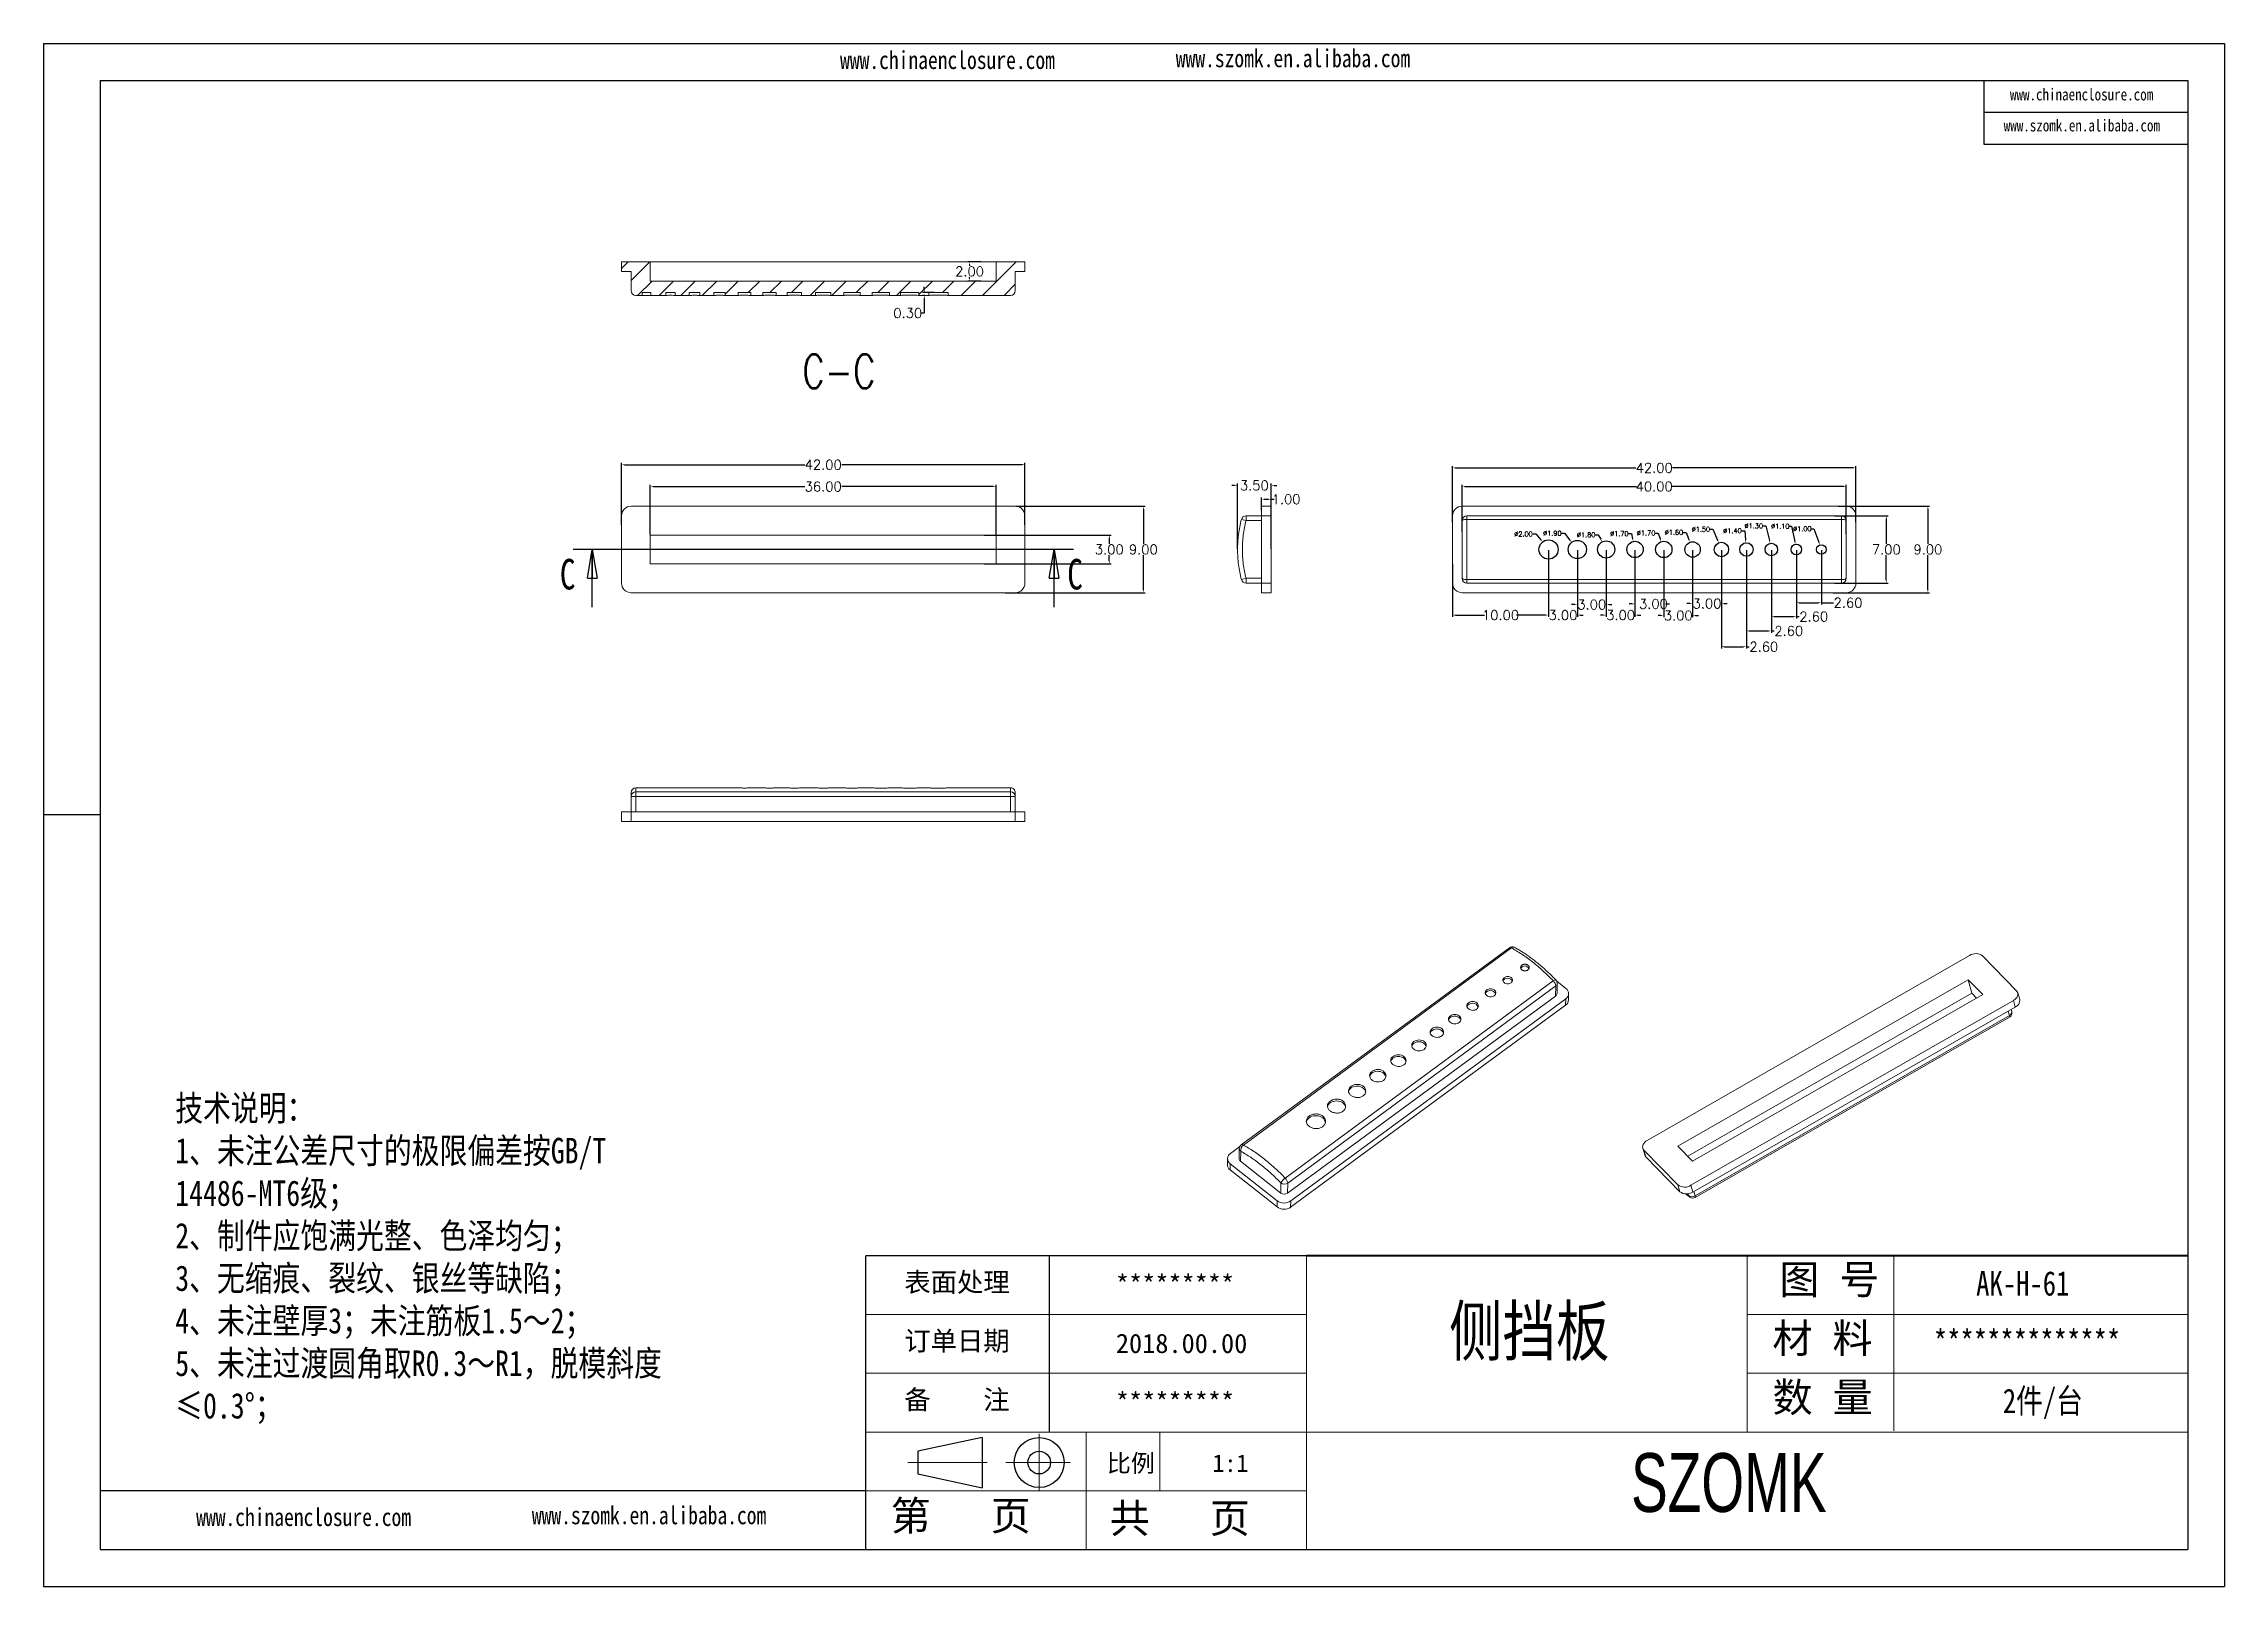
# Model space of a CAD drawing. Header units: inches. Extents: x 1846 to 3307, y 1126 to 1431.
# Drawn here: x 3079.5 to 3306.5, y 1125.7 to 1286.2 of the extents above; entities that cross this region are included whole.
import ezdxf

# ---------------------------------------------------------------- set-up
doc = ezdxf.new("R2010")
doc.units = ezdxf.units.IN
doc.header["$LTSCALE"] = 15
doc.linetypes.add('CENTER2', pattern=[28.575, 19.05, -3.175, 3.175, -3.175])
doc.linetypes.add('PHANTOM', pattern=[12.7, 6.35, -1.27, 1.27, -1.27, 1.27, -1.27])
doc.layers.add('文字', color=81, linetype='Continuous')
for name, color, linetype, lineweight in [('粗实线', 7, 'Continuous', 30), ('细实线', 3, 'Continuous', 9), ('细点划线', 2, 'CENTER2', 9)]:
    doc.layers.add(name, color=color, linetype=linetype, lineweight=lineweight)
doc.styles.add('SLDTEXTSTYLE0', font='TXT', dxfattribs={"width": 0.75})
doc.styles.add('SLDTEXTSTYLE3', font='TXT', dxfattribs={"width": 0.75, "bigfont": 'bigfont'})
doc.styles.get("Standard").update_dxf_attribs({"font": 'txt', "bigfont": 'gbcbig.shx'})
doc.styles.add('宋体', font='', dxfattribs={"width": 0.8, "height": 3.5})
doc.styles.add('长仿宋', font='', dxfattribs={"width": 0.7, "height": 4})
doc.styles.get('宋体').set_extended_font_data('SimSun')
doc.styles.get('长仿宋').set_extended_font_data('SimSun')
doc.dimstyles.new('1', dxfattribs={"dimtxt": 0.5, "dimasz": 0.3, "dimexe": 0.18, "dimexo": 0.0625, "dimgap": 0.09, "dimtad": 0, "dimtih": 1, "dimtoh": 1, "dimzin": 0, "dimdsep": 46, "dimtxsty": 'Standard', "dimcen": 0, "dimadec": 0, "dimazin": 2, "dimtfac": 1, "dimtofl": 0, "dimtmove": 0, "dimatfit": 3, "dimfxl": 1, "dimtolj": 1, "dimtzin": 0, "dimarcsym": 0})
doc.dimstyles.new('1.5', dxfattribs={"dimtxt": 1, "dimasz": 0.3, "dimexe": 0.18, "dimexo": 0.0625, "dimgap": 0.09, "dimtad": 0, "dimtih": 1, "dimtoh": 1, "dimzin": 0, "dimdsep": 46, "dimtxsty": 'Standard', "dimcen": 0, "dimadec": 0, "dimazin": 2, "dimtfac": 1, "dimtofl": 0, "dimtmove": 0, "dimatfit": 3, "dimfxl": 1, "dimtolj": 1, "dimtzin": 0, "dimarcsym": 0})

msp = doc.modelspace()

# ---------------------------------------------------------------- texts
at = {"color": 7, "linetype": 'Continuous', "char_height": 3.175, "attachment_point": 1, "style": 'SLDTEXTSTYLE0'}
for insert in [(3133.251, 1232.565), (3186.078, 1232.565)]:
    msp.add_mtext('C', dxfattribs=dict(at, insert=insert))
at = {"char_height": 2.01112, "width": 1143.01966, "attachment_point": 1}
for s, insert in [('{\\fSimHei|b0|i0|c134|p49;表面处理}', (3169.111, 1158.32)), ('{\\fSimHei|b0|i0|c134|p49;*********}', (3191.138, 1158.061)), ('{\\fSimHei|b0|i0|c134|p49;订单日期}', (3169.111, 1152.204)), ('{\\fSimHei|b0|i0|c134|p49;2018.00.00}', (3191.138, 1151.946)), ('{\\fSimHei|b0|i0|c134|p49;备    注}', (3169.111, 1146.089)), ('{\\fSimHei|b0|i0|c134|p49;*********}', (3191.138, 1145.83))]:
    msp.add_mtext(s, dxfattribs=dict(at, insert=insert))
at = {"layer": '文字', "color": 0, "attachment_point": 1, "style": '宋体'}
for s, insert, char_height, width in [('www.chinaenclosure.com', (3162.422, 1285.413), 1.86856, 32.82885), ('www.szomk.en.alibaba.com', (3197.372, 1285.598), 1.86856, 32.82885), ('www.chinaenclosure.com', (3284.218, 1281.521), 1.24571, 21.8859), ('www.szomk.en.alibaba.com', (3283.567, 1278.295), 1.24571, 21.8859), ('{\\H1.111x;技术说明：\\P1、未注公差尺寸的极限偏差按GB/T 14486-MT6级；\\P2、制件应饱满光整、色泽均匀；\\P3、无缩痕、裂纹、银丝等缺陷；\\P4、未注壁厚3；未注筋板1.5～2；\\P5、未注过渡圆角取R0.3～R1，脱模斜度≤0.3%%D；}', (3093.215, 1176.747), 2.38879, 53.80601), ('{\\H1.111x;AK-H-61}', (3280.696, 1158.458), 2.29324, 26.51238), ('侧挡板', (3225.832, 1154.776), 5.0961, 65.15154), ('{\\H1.111x;**************}', (3276.285, 1152.342), 2.29324, 26.51238), ('{\\H1.111x;2件/台}', (3283.47, 1146.227), 2.29324, 26.51238), ('www.chinaenclosure.com', (3095.388, 1133.804), 1.86856, 32.82885), ('www.szomk.en.alibaba.com', (3130.338, 1133.989), 1.86856, 32.82885)]:
    msp.add_mtext(s, dxfattribs=dict(at, insert=insert, char_height=char_height, width=width))
at = {"layer": '粗实线', "insert": (3244.77, 1139.52), "char_height": 6.1153, "width": 68.57698, "attachment_point": 1, "style": '长仿宋'}
msp.add_mtext('{\\fSTXinwei|b0|i0|c134|p2;SZOMK}', dxfattribs=at)
at = {"layer": '细实线', "color": 7, "attachment_point": 1}
for s, insert, char_height, width in [('{\\fSimSun|b0|i0|c134|p54;图 号}', (3260.214, 1159.127), 3.05765, 15.28824), ('{\\fSimSun|b0|i0|c134|p54;材 料   }', (3259.489, 1153.012), 3.05765, 15.28824), ('{\\fSimSun|b0|i0|c134|p54;数 量}', (3259.504, 1146.866), 3.05765, 13.81484), ('{\\fSimSun|b0|i0|c134|p54;比例}', (3190.195, 1139.393), 1.83459, 8.05327), ('{\\fSimSun|b0|i0|c134|p54;1:1}', (3201.184, 1139.393), 1.83459, 8.05327), ('{\\fSimSun|b0|i0|c134|p54;第   页}', (3167.695, 1134.543), 3.05765, 22.93236), ('{\\fSimSun|b0|i0|c134|p54; 共   页}', (3188.429, 1134.283), 3.05765, 22.93236)]:
    msp.add_mtext(s, dxfattribs=dict(at, insert=insert, char_height=char_height, width=width))

# ---------------------------------------------------------------- blocks, each defined once
blk = doc.blocks.new('_CLOSED')
at = {"color": 0, "linetype": 'ByBlock', "lineweight": -2}
for p, q in [((-1, 0.166667), (0, 0)), ((-1, 0.166667), (-1, -0.166667)), ((0, 0), (-1, -0.166667)), ((0, 0), (-1, 0))]:
    blk.add_line(p, q, dxfattribs=at)
blk = doc.blocks.new('SW_NOTE_4')
at = {"color": 0, "linetype": 'Continuous', "lineweight": 0, "insert": (22.23, 5.8), "char_height": 3.5, "attachment_point": 2, "style": 'SLDTEXTSTYLE3'}
blk.add_mtext('C-C', dxfattribs=at)
blk = doc.blocks.new('*D285')
at = {"color": 0, "lineweight": -2}
for p, q in [((3139.67, 1236.13), (3139.67, 1242.55)), ((3139.97, 1242.37), (3158.74, 1242.37)), ((3181.37, 1242.37), (3162.59, 1242.37)), ((3181.67, 1236.13), (3181.67, 1242.55))]:
    blk.add_line(p, q, dxfattribs=at)
at = {"color": 0}
for points in [[(3139.97, 1242.42), (3139.97, 1242.32), (3139.67, 1242.37)], [(3181.37, 1242.42), (3181.37, 1242.32), (3181.67, 1242.37)]]:
    blk.add_solid(points, dxfattribs=at)
at = {"layer": 'Defpoints', "color": 0}
for p in [(3181.67, 1242.37), (3139.67, 1236.07), (3181.67, 1236.07)]:
    blk.add_point(p, dxfattribs=at)
at = {"color": 0, "insert": (3160.67, 1242.37), "char_height": 1, "attachment_point": 5}
blk.add_mtext('\\A1;42.00', dxfattribs=at)
blk = doc.blocks.new('*D286')
at = {"color": 0, "lineweight": -2}
for p, q in [((3142.67, 1235.11), (3142.67, 1240.27)), ((3142.97, 1240.09), (3158.74, 1240.09)), ((3178.37, 1240.09), (3162.59, 1240.09)), ((3178.67, 1235.11), (3178.67, 1240.27))]:
    blk.add_line(p, q, dxfattribs=at)
at = {"color": 0}
for points in [[(3142.97, 1240.14), (3142.97, 1240.04), (3142.67, 1240.09)], [(3178.37, 1240.14), (3178.37, 1240.04), (3178.67, 1240.09)]]:
    blk.add_solid(points, dxfattribs=at)
at = {"layer": 'Defpoints', "color": 0}
for p in [(3178.67, 1240.09), (3142.67, 1235.05), (3178.67, 1235.05)]:
    blk.add_point(p, dxfattribs=at)
at = {"color": 0, "insert": (3160.67, 1240.09), "char_height": 1, "attachment_point": 5}
blk.add_mtext('\\A1;36.00', dxfattribs=at)
blk = doc.blocks.new('*D287')
at = {"color": 0, "lineweight": -2}
for p, q in [((3180.73, 1238.05), (3194.18, 1238.05)), ((3194, 1237.75), (3194, 1234.14)), ((3194, 1229.35), (3194, 1232.96)), ((3179.6, 1229.05), (3194.18, 1229.05))]:
    blk.add_line(p, q, dxfattribs=at)
at = {"color": 0}
for points in [[(3193.95, 1237.75), (3194.05, 1237.75), (3194, 1238.05)], [(3193.95, 1229.35), (3194.05, 1229.35), (3194, 1229.05)]]:
    blk.add_solid(points, dxfattribs=at)
at = {"layer": 'Defpoints', "color": 0}
for p in [(3180.67, 1238.05), (3179.54, 1229.05), (3194, 1229.05)]:
    blk.add_point(p, dxfattribs=at)
at = {"color": 0, "insert": (3194, 1233.55), "char_height": 1, "attachment_point": 5}
blk.add_mtext('\\A1;9.00', dxfattribs=at)
blk = doc.blocks.new('*D288')
at = {"color": 0, "lineweight": -2}
for p, q in [((3177.41, 1235.05), (3190.63, 1235.05)), ((3190.45, 1234.75), (3190.45, 1234.14)), ((3190.45, 1232.35), (3190.45, 1232.96)), ((3177.41, 1232.05), (3190.63, 1232.05))]:
    blk.add_line(p, q, dxfattribs=at)
at = {"color": 0}
for points in [[(3190.4, 1234.75), (3190.5, 1234.75), (3190.45, 1235.05)], [(3190.4, 1232.35), (3190.5, 1232.35), (3190.45, 1232.05)]]:
    blk.add_solid(points, dxfattribs=at)
at = {"layer": 'Defpoints', "color": 0}
for p in [(3177.35, 1235.05), (3190.45, 1235.05), (3177.35, 1232.05)]:
    blk.add_point(p, dxfattribs=at)
at = {"color": 0, "insert": (3190.45, 1233.55), "char_height": 1, "attachment_point": 5}
blk.add_mtext('\\A1;3.00', dxfattribs=at)
blk = doc.blocks.new('*D289')
at = {"color": 0, "lineweight": -2}
for p, q in [((3203.5, 1240.22), (3203.2, 1240.22)), ((3203.8, 1233.61), (3203.8, 1240.4)), ((3207.3, 1233.61), (3207.3, 1240.4)), ((3207.6, 1240.22), (3207.9, 1240.22))]:
    blk.add_line(p, q, dxfattribs=at)
at = {"color": 0}
for points in [[(3203.5, 1240.27), (3203.5, 1240.17), (3203.8, 1240.22)], [(3207.6, 1240.27), (3207.6, 1240.17), (3207.3, 1240.22)]]:
    blk.add_solid(points, dxfattribs=at)
at = {"layer": 'Defpoints', "color": 0}
for p in [(3207.3, 1240.22), (3203.8, 1233.55), (3207.3, 1233.55)]:
    blk.add_point(p, dxfattribs=at)
at = {"color": 0, "insert": (3205.55, 1240.22), "char_height": 1, "attachment_point": 5}
blk.add_mtext('\\A1;3.50', dxfattribs=at)
blk = doc.blocks.new('*D290')
at = {"color": 0, "lineweight": -2}
for p, q in [((3206.3, 1237.61), (3206.3, 1238.96)), ((3206.6, 1238.78), (3207, 1238.78)), ((3207.3, 1237.61), (3207.3, 1238.96)), ((3207.3, 1238.78), (3207.6, 1238.78))]:
    blk.add_line(p, q, dxfattribs=at)
at = {"color": 0}
for points in [[(3206.6, 1238.83), (3206.6, 1238.73), (3206.3, 1238.78)], [(3207, 1238.83), (3207, 1238.73), (3207.3, 1238.78)]]:
    blk.add_solid(points, dxfattribs=at)
at = {"layer": 'Defpoints', "color": 0}
for p in [(3206.3, 1237.55), (3207.3, 1238.78), (3207.3, 1237.55)]:
    blk.add_point(p, dxfattribs=at)
at = {"color": 0, "insert": (3208.86, 1238.78), "char_height": 1, "attachment_point": 5}
blk.add_mtext('\\A1;1.00', dxfattribs=at)
blk = doc.blocks.new('*D291')
at = {"color": 0, "lineweight": -2}
for p, q in [((3177.09, 1263.48), (3175.72, 1263.48)), ((3175.9, 1263.18), (3175.9, 1263.07)), ((3177.09, 1261.48), (3175.72, 1261.48)), ((3175.9, 1261.78), (3175.9, 1261.89))]:
    blk.add_line(p, q, dxfattribs=at)
at = {"color": 0}
for points in [[(3175.85, 1263.18), (3175.95, 1263.18), (3175.9, 1263.48)], [(3175.85, 1261.78), (3175.95, 1261.78), (3175.9, 1261.48)]]:
    blk.add_solid(points, dxfattribs=at)
at = {"layer": 'Defpoints', "color": 0}
for p in [(3175.9, 1263.48), (3177.15, 1263.48), (3177.15, 1261.48)]:
    blk.add_point(p, dxfattribs=at)
at = {"color": 0, "insert": (3175.9, 1262.48), "char_height": 1, "attachment_point": 5}
blk.add_mtext('\\A1;2.00', dxfattribs=at)
blk = doc.blocks.new('*D292')
at = {"color": 0, "lineweight": -2}
for p, q in [((3172.22, 1260.28), (3171.01, 1260.28)), ((3171.19, 1260.58), (3171.19, 1260.88)), ((3171.19, 1258.15), (3170.89, 1258.15)), ((3171.26, 1259.98), (3171.01, 1259.98)), ((3171.19, 1259.68), (3171.19, 1258.15))]:
    blk.add_line(p, q, dxfattribs=at)
at = {"color": 0}
for points in [[(3171.14, 1260.58), (3171.24, 1260.58), (3171.19, 1260.28)], [(3171.14, 1259.68), (3171.24, 1259.68), (3171.19, 1259.98)]]:
    blk.add_solid(points, dxfattribs=at)
at = {"layer": 'Defpoints', "color": 0}
for p in [(3172.29, 1260.28), (3171.19, 1259.98), (3171.32, 1259.98)]:
    blk.add_point(p, dxfattribs=at)
at = {"color": 0, "insert": (3169.47, 1258.15), "char_height": 1, "attachment_point": 5}
blk.add_mtext('\\A1;0.30', dxfattribs=at)
blk = doc.blocks.new('*D294')
at = {"color": 0, "lineweight": -2}
for p, q in [((3226.18, 1236.39), (3226.18, 1242.22)), ((3226.48, 1242.04), (3245.26, 1242.04)), ((3267.88, 1242.04), (3249.1, 1242.04)), ((3268.18, 1236.39), (3268.18, 1242.22))]:
    blk.add_line(p, q, dxfattribs=at)
at = {"color": 0}
for points in [[(3226.48, 1242.09), (3226.48, 1241.99), (3226.18, 1242.04)], [(3267.88, 1242.09), (3267.88, 1241.99), (3268.18, 1242.04)]]:
    blk.add_solid(points, dxfattribs=at)
at = {"layer": 'Defpoints', "color": 0}
for p in [(3268.18, 1242.04), (3226.18, 1236.33), (3268.18, 1236.33)]:
    blk.add_point(p, dxfattribs=at)
at = {"color": 0, "insert": (3247.18, 1242.04), "char_height": 1, "attachment_point": 5}
blk.add_mtext('\\A1;42.00', dxfattribs=at)
blk = doc.blocks.new('*D295')
at = {"color": 0, "lineweight": -2}
for p, q in [((3266.33, 1238.05), (3275.85, 1238.05)), ((3275.67, 1237.75), (3275.67, 1234.14)), ((3275.67, 1229.35), (3275.67, 1232.96)), ((3265.8, 1229.05), (3275.85, 1229.05))]:
    blk.add_line(p, q, dxfattribs=at)
at = {"color": 0}
for points in [[(3275.62, 1237.75), (3275.72, 1237.75), (3275.67, 1238.05)], [(3275.62, 1229.35), (3275.72, 1229.35), (3275.67, 1229.05)]]:
    blk.add_solid(points, dxfattribs=at)
at = {"layer": 'Defpoints', "color": 0}
for p in [(3266.27, 1238.05), (3265.74, 1229.05), (3275.67, 1229.05)]:
    blk.add_point(p, dxfattribs=at)
at = {"color": 0, "insert": (3275.67, 1233.55), "char_height": 1, "attachment_point": 5}
blk.add_mtext('\\A1;9.00', dxfattribs=at)
blk = doc.blocks.new('*D296')
at = {"color": 0, "lineweight": -2}
for p, q in [((3265.94, 1237.05), (3271.52, 1237.05)), ((3271.34, 1236.75), (3271.34, 1234.14)), ((3271.34, 1230.35), (3271.34, 1232.96)), ((3265.94, 1230.05), (3271.52, 1230.05))]:
    blk.add_line(p, q, dxfattribs=at)
at = {"color": 0}
for points in [[(3271.29, 1236.75), (3271.39, 1236.75), (3271.34, 1237.05)], [(3271.29, 1230.35), (3271.39, 1230.35), (3271.34, 1230.05)]]:
    blk.add_solid(points, dxfattribs=at)
at = {"layer": 'Defpoints', "color": 0}
for p in [(3265.88, 1237.05), (3271.34, 1237.05), (3265.88, 1230.05)]:
    blk.add_point(p, dxfattribs=at)
at = {"color": 0, "insert": (3271.34, 1233.55), "char_height": 1, "attachment_point": 5}
blk.add_mtext('\\A1;7.00', dxfattribs=at)
blk = doc.blocks.new('*D297')
at = {"color": 0, "lineweight": -2}
for p, q in [((3227.18, 1235.39), (3227.18, 1240.28)), ((3227.48, 1240.1), (3245.34, 1240.1)), ((3266.88, 1240.1), (3249.02, 1240.1)), ((3267.18, 1235.15), (3267.18, 1240.28))]:
    blk.add_line(p, q, dxfattribs=at)
at = {"color": 0}
for points in [[(3227.48, 1240.15), (3227.48, 1240.05), (3227.18, 1240.1)], [(3266.88, 1240.15), (3266.88, 1240.05), (3267.18, 1240.1)]]:
    blk.add_solid(points, dxfattribs=at)
at = {"layer": 'Defpoints', "color": 0}
for p in [(3267.18, 1240.1), (3227.18, 1235.33), (3267.18, 1235.09)]:
    blk.add_point(p, dxfattribs=at)
at = {"color": 0, "insert": (3247.18, 1240.1), "char_height": 1, "attachment_point": 5}
blk.add_mtext('\\A1;40.00', dxfattribs=at)
blk = doc.blocks.new('*D299')
at = {"color": 0, "lineweight": -2}
for p, q in [((3236.18, 1233.49), (3236.18, 1226.54)), ((3226.18, 1232.03), (3226.18, 1226.54)), ((3226.48, 1226.72), (3229.51, 1226.72)), ((3235.88, 1226.72), (3232.85, 1226.72))]:
    blk.add_line(p, q, dxfattribs=at)
at = {"color": 0}
for points in [[(3226.48, 1226.77), (3226.48, 1226.67), (3226.18, 1226.72)], [(3235.88, 1226.77), (3235.88, 1226.67), (3236.18, 1226.72)]]:
    blk.add_solid(points, dxfattribs=at)
at = {"layer": 'Defpoints', "color": 0}
for p in [(3236.18, 1233.55), (3226.18, 1232.09), (3236.18, 1226.72)]:
    blk.add_point(p, dxfattribs=at)
at = {"color": 0, "insert": (3231.18, 1226.72), "char_height": 1, "attachment_point": 5}
blk.add_mtext('\\A1;10.00', dxfattribs=at)
blk = doc.blocks.new('*D300')
at = {"color": 0, "lineweight": -2}
for p, q in [((3236.18, 1233.49), (3236.18, 1226.54)), ((3239.18, 1233.49), (3239.18, 1226.54)), ((3235.88, 1226.72), (3235.58, 1226.72)), ((3239.48, 1226.72), (3239.78, 1226.72))]:
    blk.add_line(p, q, dxfattribs=at)
at = {"color": 0}
for points in [[(3235.88, 1226.77), (3235.88, 1226.67), (3236.18, 1226.72)], [(3239.48, 1226.77), (3239.48, 1226.67), (3239.18, 1226.72)]]:
    blk.add_solid(points, dxfattribs=at)
at = {"layer": 'Defpoints', "color": 0}
for p in [(3236.18, 1233.55), (3239.18, 1233.55), (3239.18, 1226.72)]:
    blk.add_point(p, dxfattribs=at)
at = {"color": 0, "insert": (3237.68, 1226.72), "char_height": 1, "attachment_point": 5}
blk.add_mtext('\\A1;3.00', dxfattribs=at)
blk = doc.blocks.new('*D301')
at = {"color": 0, "lineweight": -2}
for p, q in [((3239.18, 1233.49), (3239.18, 1227.64)), ((3242.18, 1233.49), (3242.18, 1227.64)), ((3238.88, 1227.82), (3238.58, 1227.82)), ((3242.48, 1227.82), (3242.78, 1227.82))]:
    blk.add_line(p, q, dxfattribs=at)
at = {"color": 0}
for points in [[(3238.88, 1227.87), (3238.88, 1227.77), (3239.18, 1227.82)], [(3242.48, 1227.87), (3242.48, 1227.77), (3242.18, 1227.82)]]:
    blk.add_solid(points, dxfattribs=at)
at = {"layer": 'Defpoints', "color": 0}
for p in [(3239.18, 1233.55), (3242.18, 1233.55), (3242.18, 1227.82)]:
    blk.add_point(p, dxfattribs=at)
at = {"color": 0, "insert": (3240.68, 1227.82), "char_height": 1, "attachment_point": 5}
blk.add_mtext('\\A1;3.00', dxfattribs=at)
blk = doc.blocks.new('*D302')
at = {"color": 0, "lineweight": -2}
for p, q in [((3242.18, 1233.49), (3242.18, 1226.54)), ((3245.18, 1233.49), (3245.18, 1226.54)), ((3241.88, 1226.72), (3241.58, 1226.72)), ((3245.48, 1226.72), (3245.78, 1226.72))]:
    blk.add_line(p, q, dxfattribs=at)
at = {"color": 0}
for points in [[(3241.88, 1226.77), (3241.88, 1226.67), (3242.18, 1226.72)], [(3245.48, 1226.77), (3245.48, 1226.67), (3245.18, 1226.72)]]:
    blk.add_solid(points, dxfattribs=at)
at = {"layer": 'Defpoints', "color": 0}
for p in [(3242.18, 1233.55), (3245.18, 1233.55), (3245.18, 1226.72)]:
    blk.add_point(p, dxfattribs=at)
at = {"color": 0, "insert": (3243.68, 1226.72), "char_height": 1, "attachment_point": 5}
blk.add_mtext('\\A1;3.00', dxfattribs=at)
blk = doc.blocks.new('*D303')
at = {"color": 0, "lineweight": -2}
for p, q in [((3245.18, 1233.49), (3245.18, 1227.7)), ((3248.18, 1233.49), (3248.18, 1227.7)), ((3244.88, 1227.88), (3244.58, 1227.88)), ((3248.48, 1227.88), (3248.78, 1227.88))]:
    blk.add_line(p, q, dxfattribs=at)
at = {"color": 0}
for points in [[(3244.88, 1227.93), (3244.88, 1227.83), (3245.18, 1227.88)], [(3248.48, 1227.93), (3248.48, 1227.83), (3248.18, 1227.88)]]:
    blk.add_solid(points, dxfattribs=at)
at = {"layer": 'Defpoints', "color": 0}
for p in [(3245.18, 1233.55), (3248.18, 1233.55), (3248.18, 1227.88)]:
    blk.add_point(p, dxfattribs=at)
at = {"color": 0, "insert": (3247.1, 1227.88), "char_height": 1, "attachment_point": 5}
blk.add_mtext('\\A1;3.00', dxfattribs=at)
blk = doc.blocks.new('*D304')
at = {"color": 0, "lineweight": -2}
for p, q in [((3248.18, 1233.49), (3248.18, 1226.5)), ((3251.18, 1233.49), (3251.18, 1226.5)), ((3247.88, 1226.68), (3247.58, 1226.68)), ((3251.48, 1226.68), (3251.78, 1226.68))]:
    blk.add_line(p, q, dxfattribs=at)
at = {"color": 0}
for points in [[(3247.88, 1226.73), (3247.88, 1226.63), (3248.18, 1226.68)], [(3251.48, 1226.73), (3251.48, 1226.63), (3251.18, 1226.68)]]:
    blk.add_solid(points, dxfattribs=at)
at = {"layer": 'Defpoints', "color": 0}
for p in [(3248.18, 1233.55), (3251.18, 1233.55), (3251.18, 1226.68)]:
    blk.add_point(p, dxfattribs=at)
at = {"color": 0, "insert": (3249.68, 1226.68), "char_height": 1, "attachment_point": 5}
blk.add_mtext('\\A1;3.00', dxfattribs=at)
blk = doc.blocks.new('*D305')
at = {"color": 0, "lineweight": -2}
for p, q in [((3251.18, 1233.49), (3251.18, 1227.74)), ((3254.18, 1233.49), (3254.18, 1227.74)), ((3250.88, 1227.92), (3250.58, 1227.92)), ((3254.48, 1227.92), (3254.78, 1227.92))]:
    blk.add_line(p, q, dxfattribs=at)
at = {"color": 0}
for points in [[(3250.88, 1227.97), (3250.88, 1227.87), (3251.18, 1227.92)], [(3254.48, 1227.97), (3254.48, 1227.87), (3254.18, 1227.92)]]:
    blk.add_solid(points, dxfattribs=at)
at = {"layer": 'Defpoints', "color": 0}
for p in [(3251.18, 1233.55), (3254.18, 1233.55), (3254.18, 1227.92)]:
    blk.add_point(p, dxfattribs=at)
at = {"color": 0, "insert": (3252.68, 1227.92), "char_height": 1, "attachment_point": 5}
blk.add_mtext('\\A1;3.00', dxfattribs=at)
blk = doc.blocks.new('*D306')
at = {"color": 0, "lineweight": -2}
for p, q in [((3254.18, 1233.42), (3254.18, 1223.25)), ((3256.78, 1233.49), (3256.78, 1223.25)), ((3254.48, 1223.43), (3256.48, 1223.43)), ((3256.78, 1223.43), (3257.08, 1223.43))]:
    blk.add_line(p, q, dxfattribs=at)
at = {"color": 0}
for points in [[(3254.48, 1223.48), (3254.48, 1223.38), (3254.18, 1223.43)], [(3256.48, 1223.48), (3256.48, 1223.38), (3256.78, 1223.43)]]:
    blk.add_solid(points, dxfattribs=at)
at = {"layer": 'Defpoints', "color": 0}
for p in [(3254.18, 1233.49), (3256.78, 1233.55), (3256.78, 1223.43)]:
    blk.add_point(p, dxfattribs=at)
at = {"color": 0, "insert": (3258.59, 1223.43), "char_height": 1, "attachment_point": 5}
blk.add_mtext('\\A1;2.60', dxfattribs=at)
blk = doc.blocks.new('*D307')
at = {"color": 0, "lineweight": -2}
for p, q in [((3256.78, 1233.49), (3256.78, 1224.89)), ((3259.38, 1233.49), (3259.38, 1224.89)), ((3257.08, 1225.07), (3259.08, 1225.07)), ((3259.38, 1225.07), (3259.68, 1225.07))]:
    blk.add_line(p, q, dxfattribs=at)
at = {"color": 0}
for points in [[(3257.08, 1225.12), (3257.08, 1225.02), (3256.78, 1225.07)], [(3259.08, 1225.12), (3259.08, 1225.02), (3259.38, 1225.07)]]:
    blk.add_solid(points, dxfattribs=at)
at = {"layer": 'Defpoints', "color": 0}
for p in [(3256.78, 1233.55), (3259.38, 1233.55), (3259.38, 1225.07)]:
    blk.add_point(p, dxfattribs=at)
at = {"color": 0, "insert": (3261.19, 1225.07), "char_height": 1, "attachment_point": 5}
blk.add_mtext('\\A1;2.60', dxfattribs=at)
blk = doc.blocks.new('*D308')
at = {"color": 0, "lineweight": -2}
for p, q in [((3259.38, 1233.49), (3259.38, 1226.38)), ((3261.98, 1233.49), (3261.98, 1226.38)), ((3259.68, 1226.56), (3261.68, 1226.56)), ((3261.98, 1226.56), (3262.28, 1226.56))]:
    blk.add_line(p, q, dxfattribs=at)
at = {"color": 0}
for points in [[(3259.68, 1226.61), (3259.68, 1226.51), (3259.38, 1226.56)], [(3261.68, 1226.61), (3261.68, 1226.51), (3261.98, 1226.56)]]:
    blk.add_solid(points, dxfattribs=at)
at = {"layer": 'Defpoints', "color": 0}
for p in [(3259.38, 1233.55), (3261.98, 1233.55), (3261.98, 1226.56)]:
    blk.add_point(p, dxfattribs=at)
at = {"color": 0, "insert": (3263.79, 1226.56), "char_height": 1, "attachment_point": 5}
blk.add_mtext('\\A1;2.60', dxfattribs=at)
blk = doc.blocks.new('*D309')
at = {"color": 0, "lineweight": -2}
for p, q in [((3261.98, 1233.49), (3261.98, 1227.83)), ((3264.58, 1233.49), (3264.58, 1227.83)), ((3262.28, 1228.01), (3264.28, 1228.01)), ((3264.58, 1228.01), (3265.85, 1228.01))]:
    blk.add_line(p, q, dxfattribs=at)
at = {"color": 0}
for points in [[(3262.28, 1228.06), (3262.28, 1227.96), (3261.98, 1228.01)], [(3264.28, 1228.06), (3264.28, 1227.96), (3264.58, 1228.01)]]:
    blk.add_solid(points, dxfattribs=at)
at = {"layer": 'Defpoints', "color": 0}
for p in [(3261.98, 1233.55), (3264.58, 1233.55), (3261.98, 1228.01)]:
    blk.add_point(p, dxfattribs=at)
at = {"color": 0, "insert": (3267.36, 1228.01), "char_height": 1, "attachment_point": 5}
blk.add_mtext('\\A1;2.60', dxfattribs=at)
blk = doc.blocks.new('*D312')
at = {"color": 0, "lineweight": -2}
for p, q in [((3234.57, 1235.16), (3234.87, 1235.16)), ((3234.87, 1235.16), (3235.36, 1234.56))]:
    blk.add_line(p, q, dxfattribs=at)
at = {"color": 0}
blk.add_solid([(3235.4, 1234.59), (3235.32, 1234.53), (3235.55, 1234.32)], dxfattribs=at)
at = {"layer": 'Defpoints', "color": 0}
for p in [(3235.55, 1234.32), (3236.81, 1232.77)]:
    blk.add_point(p, dxfattribs=at)
at = {"color": 0, "insert": (3233.57, 1235.16), "char_height": 0.5, "attachment_point": 5}
blk.add_mtext('\\A1;∅2.00', dxfattribs=at)
blk = doc.blocks.new('*D313')
at = {"color": 0, "lineweight": -2}
for p, q in [((3237.53, 1235.24), (3237.83, 1235.24)), ((3237.83, 1235.24), (3238.4, 1234.52))]:
    blk.add_line(p, q, dxfattribs=at)
at = {"color": 0}
blk.add_solid([(3238.44, 1234.56), (3238.36, 1234.49), (3238.59, 1234.29)], dxfattribs=at)
at = {"layer": 'Defpoints', "color": 0}
for p in [(3238.59, 1234.29), (3239.77, 1232.81)]:
    blk.add_point(p, dxfattribs=at)
at = {"color": 0, "insert": (3236.57, 1235.24), "char_height": 0.5, "attachment_point": 5}
blk.add_mtext('\\A1;∅1.90', dxfattribs=at)
blk = doc.blocks.new('*D314')
at = {"color": 0, "lineweight": -2}
for p, q in [((3241.06, 1235.08), (3241.36, 1235.08)), ((3241.36, 1235.08), (3241.61, 1234.61))]:
    blk.add_line(p, q, dxfattribs=at)
at = {"color": 0}
blk.add_solid([(3241.66, 1234.63), (3241.57, 1234.58), (3241.76, 1234.34)], dxfattribs=at)
at = {"layer": 'Defpoints', "color": 0}
for p in [(3241.76, 1234.34), (3242.61, 1232.75)]:
    blk.add_point(p, dxfattribs=at)
at = {"color": 0, "insert": (3240.1, 1235.08), "char_height": 0.5, "attachment_point": 5}
blk.add_mtext('\\A1;∅1.80', dxfattribs=at)
blk = doc.blocks.new('*D315')
at = {"color": 0, "lineweight": -2}
for p, q in [((3244.51, 1235.2), (3244.81, 1235.2)), ((3244.81, 1235.2), (3244.93, 1234.67))]:
    blk.add_line(p, q, dxfattribs=at)
at = {"color": 0}
blk.add_solid([(3244.98, 1234.68), (3244.88, 1234.66), (3245, 1234.38)], dxfattribs=at)
at = {"layer": 'Defpoints', "color": 0}
for p in [(3245, 1234.38), (3245.37, 1232.72)]:
    blk.add_point(p, dxfattribs=at)
at = {"color": 0, "insert": (3243.55, 1235.2), "char_height": 0.5, "attachment_point": 5}
blk.add_mtext('\\A1;∅1.70', dxfattribs=at)
blk = doc.blocks.new('*D316')
at = {"color": 0, "lineweight": -2}
for p, q in [((3247.3, 1235.26), (3247.6, 1235.26)), ((3247.6, 1235.26), (3247.81, 1234.64))]:
    blk.add_line(p, q, dxfattribs=at)
at = {"color": 0}
blk.add_solid([(3247.86, 1234.65), (3247.76, 1234.62), (3247.91, 1234.35)], dxfattribs=at)
at = {"layer": 'Defpoints', "color": 0}
for p in [(3247.91, 1234.35), (3248.46, 1232.74)]:
    blk.add_point(p, dxfattribs=at)
at = {"color": 0, "insert": (3246.33, 1235.26), "char_height": 0.5, "attachment_point": 5}
blk.add_mtext('\\A1;∅1.70', dxfattribs=at)
blk = doc.blocks.new('*D317')
at = {"color": 0, "lineweight": -2}
for p, q in [((3250.2, 1235.33), (3250.5, 1235.33)), ((3250.5, 1235.33), (3250.79, 1234.58))]:
    blk.add_line(p, q, dxfattribs=at)
at = {"color": 0}
blk.add_solid([(3250.83, 1234.59), (3250.74, 1234.56), (3250.89, 1234.3)], dxfattribs=at)
at = {"layer": 'Defpoints', "color": 0}
for p in [(3250.89, 1234.3), (3251.47, 1232.8)]:
    blk.add_point(p, dxfattribs=at)
at = {"color": 0, "insert": (3249.23, 1235.33), "char_height": 0.5, "attachment_point": 5}
blk.add_mtext('\\A1;∅1.60', dxfattribs=at)
blk = doc.blocks.new('*D318')
at = {"color": 0, "lineweight": -2}
for p, q in [((3253, 1235.65), (3253.3, 1235.65)), ((3253.3, 1235.65), (3253.78, 1234.52))]:
    blk.add_line(p, q, dxfattribs=at)
at = {"color": 0}
blk.add_solid([(3253.82, 1234.54), (3253.73, 1234.5), (3253.89, 1234.24)], dxfattribs=at)
at = {"layer": 'Defpoints', "color": 0}
for p in [(3253.89, 1234.24), (3254.47, 1232.86)]:
    blk.add_point(p, dxfattribs=at)
at = {"color": 0, "insert": (3252.04, 1235.65), "char_height": 0.5, "attachment_point": 5}
blk.add_mtext('\\A1;∅1.50', dxfattribs=at)
blk = doc.blocks.new('*D319')
at = {"color": 0, "lineweight": -2}
for p, q in [((3256.3, 1235.49), (3256.6, 1235.49)), ((3256.6, 1235.49), (3256.69, 1234.54))]:
    blk.add_line(p, q, dxfattribs=at)
at = {"color": 0}
blk.add_solid([(3256.74, 1234.55), (3256.64, 1234.54), (3256.72, 1234.24)], dxfattribs=at)
at = {"layer": 'Defpoints', "color": 0}
for p in [(3256.72, 1234.24), (3256.85, 1232.85)]:
    blk.add_point(p, dxfattribs=at)
at = {"color": 0, "insert": (3255.33, 1235.49), "char_height": 0.5, "attachment_point": 5}
blk.add_mtext('\\A1;∅1.40', dxfattribs=at)
blk = doc.blocks.new('*D320')
at = {"color": 0, "lineweight": -2}
for p, q in [((3258.51, 1236), (3258.81, 1236)), ((3258.81, 1236), (3259.17, 1234.47))]:
    blk.add_line(p, q, dxfattribs=at)
at = {"color": 0}
blk.add_solid([(3259.21, 1234.48), (3259.12, 1234.46), (3259.23, 1234.18)], dxfattribs=at)
at = {"layer": 'Defpoints', "color": 0}
for p in [(3259.23, 1234.18), (3259.53, 1232.91)]:
    blk.add_point(p, dxfattribs=at)
at = {"color": 0, "insert": (3257.54, 1236), "char_height": 0.5, "attachment_point": 5}
blk.add_mtext('\\A1;∅1.30', dxfattribs=at)
blk = doc.blocks.new('*D321')
at = {"color": 0, "lineweight": -2}
for p, q in [((3261.18, 1235.97), (3261.48, 1235.97)), ((3261.48, 1235.97), (3261.81, 1234.38))]:
    blk.add_line(p, q, dxfattribs=at)
at = {"color": 0}
blk.add_solid([(3261.86, 1234.39), (3261.76, 1234.37), (3261.87, 1234.09)], dxfattribs=at)
at = {"layer": 'Defpoints', "color": 0}
for p in [(3261.87, 1234.09), (3262.09, 1233.01)]:
    blk.add_point(p, dxfattribs=at)
at = {"color": 0, "insert": (3260.3, 1235.97), "char_height": 0.5, "attachment_point": 5}
blk.add_mtext('\\A1;∅1.10', dxfattribs=at)
blk = doc.blocks.new('*D322')
at = {"color": 0, "lineweight": -2}
for p, q in [((3263.51, 1235.7), (3263.81, 1235.7)), ((3263.81, 1235.7), (3264.31, 1234.3))]:
    blk.add_line(p, q, dxfattribs=at)
at = {"color": 0}
blk.add_solid([(3264.36, 1234.32), (3264.26, 1234.28), (3264.41, 1234.02)], dxfattribs=at)
at = {"layer": 'Defpoints', "color": 0}
for p in [(3264.41, 1234.02), (3264.75, 1233.08)]:
    blk.add_point(p, dxfattribs=at)
at = {"color": 0, "insert": (3262.59, 1235.7), "char_height": 0.5, "attachment_point": 5}
blk.add_mtext('\\A1;∅1.00', dxfattribs=at)

# ---------------------------------------------------------------- dimensions: what is measured, and where the dimension line sits
for base, p1, p2, picture, middle in [((3175.897, 1263.484), (3177.154, 1261.484), (3177.154, 1263.484), '*D291', (3175.897, 1262.484)), ((3193.996, 1229.048), (3180.668, 1238.048), (3179.539, 1229.048), '*D287', (3193.996, 1233.548)), ((3275.668, 1229.048), (3266.266, 1238.048), (3265.738, 1229.048), '*D295', (3275.668, 1233.548)), ((3271.344, 1237.048), (3265.879, 1230.048), (3265.879, 1237.048), '*D296', (3271.344, 1233.548))]:
    dim = msp.add_linear_dim(base=base, p1=p1, p2=p2, angle=90, dimstyle='1.5')
    dim.commit()
    dim.dimension.update_dxf_attribs({"geometry": picture, "text_midpoint": middle})
for base, p1, p2, picture, middle in [((3171.19, 1259.984), (3172.286, 1260.284), (3171.324, 1259.984), '*D292', (3169.467, 1258.152)), ((3190.451, 1235.048), (3177.347, 1232.048), (3177.347, 1235.048), '*D288', (3190.451, 1233.548))]:
    dim = msp.add_linear_dim(base=base, p1=p1, p2=p2, angle=90, dimstyle='1.5')
    dim.commit()
    dim.dimension.update_dxf_attribs({"geometry": picture, "text_midpoint": middle, "dimtype": 160})
for base, p1, p2, picture, middle in [((3181.668, 1242.369), (3139.668, 1236.068), (3181.668, 1236.068), '*D285', (3160.668, 1242.369)), ((3268.181, 1242.043), (3226.181, 1236.326), (3268.181, 1236.326), '*D294', (3247.181, 1242.043)), ((3178.668, 1240.093), (3142.668, 1235.048), (3178.668, 1235.048), '*D286', (3160.668, 1240.093)), ((3207.305, 1240.219), (3203.805, 1233.548), (3207.305, 1233.548), '*D289', (3205.555, 1240.219)), ((3267.181, 1240.102), (3227.181, 1235.327), (3267.181, 1235.092), '*D297', (3247.181, 1240.102)), ((3207.305, 1238.777), (3206.305, 1237.548), (3207.305, 1237.548), '*D290', (3208.861, 1238.777)), ((3236.181, 1226.718), (3226.181, 1232.095), (3236.181, 1233.548), '*D299', (3231.181, 1226.718)), ((3239.181, 1226.718), (3236.181, 1233.548), (3239.181, 1233.548), '*D300', (3237.681, 1226.718)), ((3245.181, 1226.718), (3242.181, 1233.548), (3245.181, 1233.548), '*D302', (3243.681, 1226.718)), ((3251.181, 1226.685), (3248.181, 1233.548), (3251.181, 1233.548), '*D304', (3249.681, 1226.685)), ((3254.181, 1227.922), (3251.181, 1233.548), (3254.181, 1233.548), '*D305', (3252.681, 1227.922)), ((3261.981, 1226.563), (3259.381, 1233.548), (3261.981, 1233.548), '*D308', (3263.788, 1226.563))]:
    dim = msp.add_linear_dim(base=base, p1=p1, p2=p2, dimstyle='1.5')
    dim.commit()
    dim.dimension.update_dxf_attribs({"geometry": picture, "text_midpoint": middle})
for p1, p2, picture, middle in [((3236.812, 1232.772), (3235.55, 1234.324), '*D312', (3233.566, 1235.158)), ((3239.774, 1232.806), (3238.588, 1234.29), '*D313', (3236.566, 1235.236)), ((3242.606, 1232.754), (3241.756, 1234.341), '*D314', (3240.096, 1235.079)), ((3245.366, 1232.718), (3244.996, 1234.378), '*D315', (3243.548, 1235.197)), ((3248.456, 1232.744), (3247.906, 1234.352), '*D316', (3246.333, 1235.256)), ((3251.467, 1232.801), (3250.895, 1234.295), '*D317', (3249.232, 1235.335)), ((3254.471, 1232.856), (3253.891, 1234.24), '*D318', (3252.036, 1235.65)), ((3256.847, 1232.851), (3256.715, 1234.245), '*D319', (3255.332, 1235.492)), ((3259.528, 1232.915), (3259.234, 1234.181), '*D320', (3257.544, 1236.005)), ((3262.092, 1233.009), (3261.87, 1234.087), '*D321', (3260.299, 1235.973)), ((3264.75, 1233.077), (3264.412, 1234.019), '*D322', (3262.586, 1235.698))]:
    dim = msp.add_diameter_dim_2p(p1=p1, p2=p2, dimstyle='1')
    dim.commit()
    dim.dimension.update_dxf_attribs({"geometry": picture, "text_midpoint": middle, "dimtype": 163})
for base, p1, p2, picture, middle in [((3242.181, 1227.825), (3239.181, 1233.548), (3242.181, 1233.548), '*D301', (3240.681, 1227.825)), ((3248.181, 1227.879), (3245.181, 1233.548), (3248.181, 1233.548), '*D303', (3247.105, 1227.879)), ((3256.781, 1223.433), (3254.181, 1233.485), (3256.781, 1233.548), '*D306', (3258.588, 1223.433)), ((3259.381, 1225.069), (3256.781, 1233.548), (3259.381, 1233.548), '*D307', (3261.188, 1225.069)), ((3261.981, 1228.012), (3264.581, 1233.548), (3261.981, 1233.548), '*D309', (3267.358, 1228.012))]:
    dim = msp.add_linear_dim(base=base, p1=p1, p2=p2, dimstyle='1.5')
    dim.commit()
    dim.dimension.update_dxf_attribs({"geometry": picture, "text_midpoint": middle, "dimtype": 160})

# ---------------------------------------------------------------- hatches: boundary and pattern name
at = {"linetype": 'Continuous', "lineweight": 0}
h = msp.add_hatch(dxfattribs=at)
h.set_pattern_fill('ANSI31', color=4, scale=0.5, style=0)
edge = h.paths.add_edge_path(flags=0)
edge.add_line((3162.818, 1259.984), (3162.818, 1260.284))
edge.add_line((3162.818, 1260.284), (3164.518, 1260.284))
edge.add_line((3164.518, 1260.284), (3164.518, 1259.984))
edge.add_line((3164.518, 1259.984), (3165.768, 1259.984))
edge.add_line((3165.768, 1259.984), (3165.768, 1260.284))
edge.add_line((3165.768, 1260.284), (3167.568, 1260.284))
edge.add_line((3167.568, 1260.284), (3167.568, 1259.984))
edge.add_line((3167.568, 1259.984), (3168.718, 1259.984))
edge.add_line((3168.718, 1259.984), (3168.718, 1260.284))
edge.add_line((3168.718, 1260.284), (3170.618, 1260.284))
edge.add_line((3170.618, 1260.284), (3170.618, 1259.984))
edge.add_line((3170.618, 1259.984), (3171.668, 1259.984))
edge.add_line((3171.668, 1259.984), (3171.668, 1260.284))
edge.add_line((3171.668, 1260.284), (3173.668, 1260.284))
edge.add_line((3173.668, 1260.284), (3173.668, 1259.984))
edge.add_line((3173.668, 1259.984), (3180.168, 1259.984))
edge.add_arc((3180.168, 1260.484), 0.5, 270, 360)
edge.add_line((3180.668, 1260.484), (3180.668, 1262.484))
edge.add_line((3180.668, 1262.484), (3181.668, 1262.484))
edge.add_line((3181.668, 1262.484), (3181.668, 1263.484))
edge.add_line((3181.668, 1263.484), (3178.668, 1263.484))
edge.add_line((3178.668, 1263.484), (3178.668, 1261.484))
edge.add_line((3178.668, 1261.484), (3142.668, 1261.484))
edge.add_line((3142.668, 1261.484), (3142.668, 1263.484))
edge.add_line((3142.668, 1263.484), (3139.668, 1263.484))
edge.add_line((3139.668, 1263.484), (3139.668, 1262.484))
edge.add_line((3139.668, 1262.484), (3140.668, 1262.484))
edge.add_line((3140.668, 1262.484), (3140.668, 1260.484))
edge.add_arc((3141.168, 1260.484), 0.5, 180, 270)
edge.add_line((3141.168, 1259.984), (3141.818, 1259.984))
edge.add_line((3141.818, 1259.984), (3141.818, 1260.284))
edge.add_line((3141.818, 1260.284), (3142.718, 1260.284))
edge.add_line((3142.718, 1260.284), (3142.718, 1259.984))
edge.add_line((3142.718, 1259.984), (3144.268, 1259.984))
edge.add_line((3144.268, 1259.984), (3144.268, 1260.284))
edge.add_line((3144.268, 1260.284), (3145.268, 1260.284))
edge.add_line((3145.268, 1260.284), (3145.268, 1259.984))
edge.add_line((3145.268, 1259.984), (3146.718, 1259.984))
edge.add_line((3146.718, 1259.984), (3146.718, 1260.284))
edge.add_line((3146.718, 1260.284), (3147.818, 1260.284))
edge.add_line((3147.818, 1260.284), (3147.818, 1259.984))
edge.add_line((3147.818, 1259.984), (3149.268, 1259.984))
edge.add_line((3149.268, 1259.984), (3149.268, 1260.284))
edge.add_line((3149.268, 1260.284), (3150.468, 1260.284))
edge.add_line((3150.468, 1260.284), (3150.468, 1259.984))
edge.add_line((3150.468, 1259.984), (3151.818, 1259.984))
edge.add_line((3151.818, 1259.984), (3151.818, 1260.284))
edge.add_line((3151.818, 1260.284), (3153.118, 1260.284))
edge.add_line((3153.118, 1260.284), (3153.118, 1259.984))
edge.add_line((3153.118, 1259.984), (3154.368, 1259.984))
edge.add_line((3154.368, 1259.984), (3154.368, 1260.284))
edge.add_line((3154.368, 1260.284), (3155.768, 1260.284))
edge.add_line((3155.768, 1260.284), (3155.768, 1259.984))
edge.add_line((3155.768, 1259.984), (3156.918, 1259.984))
edge.add_line((3156.918, 1259.984), (3156.918, 1260.284))
edge.add_line((3156.918, 1260.284), (3158.418, 1260.284))
edge.add_line((3158.418, 1260.284), (3158.418, 1259.984))
edge.add_line((3158.418, 1259.984), (3159.868, 1259.984))
edge.add_line((3159.868, 1259.984), (3159.868, 1260.284))
edge.add_line((3159.868, 1260.284), (3161.468, 1260.284))
edge.add_line((3161.468, 1260.284), (3161.468, 1259.984))
edge.add_line((3161.468, 1259.984), (3162.818, 1259.984))

# ---------------------------------------------------------------- linework, layer by layer
for p, q in [((3079.508, 1286.183), (3306.539, 1286.183)), ((3079.508, 1286.183), (3079.508, 1125.657)), ((3306.539, 1286.183), (3306.539, 1125.657)), ((3085.383, 1282.361), (3302.717, 1282.361)), ((3085.383, 1282.361), (3085.383, 1129.479)), ((3281.483, 1282.361), (3281.483, 1275.726)), ((3302.717, 1282.361), (3302.717, 1129.479)), ((3281.483, 1279.043), (3302.717, 1279.043)), ((3281.483, 1275.726), (3302.717, 1275.726)), ((3085.383, 1205.92), (3079.508, 1205.92)), ((3079.508, 1199.974), (3079.508, 1125.657)), ((3210.987, 1160.055), (3165.122, 1160.055)), ((3165.122, 1129.479), (3165.122, 1160.055)), ((3184.233, 1141.709), (3184.233, 1160.055)), ((3165.122, 1135.594), (3085.383, 1135.594)), ((3085.383, 1129.479), (3302.717, 1129.479)), ((3079.508, 1125.657), (3306.539, 1125.657)), ((3079.508, 1125.657), (3184.615, 1125.657))]:
    msp.add_line(p, q)
at = {"color": 7, "linetype": 'Continuous', "lineweight": 15}
for p, q in [((3139.668, 1263.484), (3139.668, 1262.484)), ((3142.668, 1263.484), (3139.668, 1263.484)), ((3140.668, 1262.484), (3139.668, 1262.484)), ((3140.668, 1260.484), (3140.668, 1262.484)), ((3142.668, 1261.484), (3142.668, 1263.484)), ((3178.668, 1263.484), (3142.668, 1263.484)), ((3178.668, 1263.484), (3178.668, 1261.484)), ((3181.668, 1263.484), (3178.668, 1263.484)), ((3181.668, 1262.484), (3180.668, 1262.484)), ((3180.668, 1262.484), (3180.668, 1260.484)), ((3181.668, 1262.484), (3181.668, 1263.484)), ((3141.818, 1260.284), (3142.718, 1260.284)), ((3141.818, 1260.284), (3141.818, 1259.984)), ((3142.668, 1261.484), (3178.668, 1261.484)), ((3142.718, 1259.984), (3142.718, 1260.284)), ((3144.268, 1260.284), (3145.268, 1260.284)), ((3144.268, 1260.284), (3144.268, 1259.984)), ((3145.268, 1259.984), (3145.268, 1260.284)), ((3146.718, 1260.284), (3147.818, 1260.284)), ((3146.718, 1260.284), (3146.718, 1259.984)), ((3147.818, 1259.984), (3147.818, 1260.284)), ((3149.268, 1260.284), (3150.468, 1260.284)), ((3149.268, 1260.284), (3149.268, 1259.984)), ((3150.468, 1259.984), (3150.468, 1260.284)), ((3151.818, 1260.284), (3153.118, 1260.284)), ((3151.818, 1260.284), (3151.818, 1259.984)), ((3153.118, 1259.984), (3153.118, 1260.284)), ((3154.368, 1260.284), (3155.768, 1260.284)), ((3154.368, 1260.284), (3154.368, 1259.984)), ((3155.768, 1259.984), (3155.768, 1260.284)), ((3156.918, 1260.284), (3158.418, 1260.284)), ((3156.918, 1260.284), (3156.918, 1259.984)), ((3158.418, 1259.984), (3158.418, 1260.284)), ((3159.868, 1260.284), (3161.468, 1260.284)), ((3159.868, 1260.284), (3159.868, 1259.984)), ((3161.468, 1259.984), (3161.468, 1260.284)), ((3162.818, 1260.284), (3164.518, 1260.284)), ((3162.818, 1260.284), (3162.818, 1259.984)), ((3164.518, 1259.984), (3164.518, 1260.284)), ((3165.768, 1260.284), (3167.568, 1260.284)), ((3165.768, 1260.284), (3165.768, 1259.984)), ((3167.568, 1259.984), (3167.568, 1260.284)), ((3168.718, 1260.284), (3170.618, 1260.284)), ((3168.718, 1260.284), (3168.718, 1259.984)), ((3170.618, 1259.984), (3170.618, 1260.284)), ((3171.668, 1260.284), (3173.668, 1260.284)), ((3171.668, 1260.284), (3171.668, 1259.984)), ((3173.668, 1259.984), (3173.668, 1260.284)), ((3141.168, 1259.984), (3141.818, 1259.984)), ((3142.718, 1259.984), (3144.268, 1259.984)), ((3145.268, 1259.984), (3146.718, 1259.984)), ((3147.818, 1259.984), (3149.268, 1259.984)), ((3150.468, 1259.984), (3151.818, 1259.984)), ((3153.118, 1259.984), (3154.368, 1259.984)), ((3155.768, 1259.984), (3156.918, 1259.984)), ((3158.418, 1259.984), (3159.868, 1259.984)), ((3161.468, 1259.984), (3162.818, 1259.984)), ((3164.518, 1259.984), (3165.768, 1259.984)), ((3167.568, 1259.984), (3168.718, 1259.984)), ((3170.618, 1259.984), (3171.668, 1259.984)), ((3173.668, 1259.984), (3180.168, 1259.984)), ((3180.668, 1238.048), (3140.668, 1238.048)), ((3206.305, 1238.048), (3207.305, 1238.048)), ((3206.305, 1237.048), (3206.305, 1238.048)), ((3207.305, 1238.048), (3207.305, 1237.048)), ((3267.181, 1238.048), (3227.181, 1238.048)), ((3139.668, 1237.048), (3139.668, 1230.048)), ((3142.668, 1235.048), (3142.668, 1232.048)), ((3178.668, 1235.048), (3142.668, 1235.048)), ((3178.668, 1232.048), (3178.668, 1235.048)), ((3181.668, 1230.048), (3181.668, 1237.048)), ((3204.687, 1236.548), (3204.203, 1236.671)), ((3204.687, 1237.048), (3204.687, 1236.548)), ((3204.687, 1237.048), (3206.305, 1237.048)), ((3206.305, 1236.548), (3204.687, 1236.548)), ((3207.305, 1237.048), (3206.305, 1237.048)), ((3206.305, 1230.048), (3206.305, 1237.048)), ((3207.305, 1237.048), (3207.305, 1230.048)), ((3226.181, 1237.048), (3226.181, 1230.048)), ((3227.681, 1237.048), (3266.681, 1237.048)), ((3227.681, 1237.048), (3227.681, 1236.671)), ((3266.681, 1236.671), (3227.681, 1236.671)), ((3266.681, 1237.048), (3266.681, 1236.671)), ((3268.181, 1230.048), (3268.181, 1237.048)), ((3142.668, 1232.048), (3178.668, 1232.048)), ((3204.687, 1230.548), (3204.203, 1230.424)), ((3204.687, 1230.548), (3204.687, 1230.048)), ((3204.687, 1230.548), (3206.305, 1230.548)), ((3140.668, 1229.048), (3180.668, 1229.048)), ((3206.305, 1230.048), (3204.687, 1230.048)), ((3206.305, 1230.048), (3207.305, 1230.048)), ((3206.305, 1229.048), (3206.305, 1230.048)), ((3207.305, 1229.048), (3206.305, 1229.048)), ((3207.305, 1230.048), (3207.305, 1229.048)), ((3227.181, 1229.048), (3267.181, 1229.048)), ((3227.681, 1230.424), (3266.681, 1230.424)), ((3227.681, 1230.424), (3227.681, 1230.048)), ((3266.681, 1230.048), (3227.681, 1230.048)), ((3266.681, 1230.424), (3266.681, 1230.048)), ((3141.168, 1207.862), (3140.668, 1207.862)), ((3140.668, 1206.244), (3140.668, 1207.862)), ((3141.818, 1208.744), (3141.168, 1208.744)), ((3141.168, 1207.862), (3141.168, 1208.346)), ((3141.168, 1208.346), (3180.168, 1208.346)), ((3180.168, 1207.862), (3141.168, 1207.862)), ((3141.168, 1207.862), (3141.168, 1206.244)), ((3144.268, 1208.744), (3142.718, 1208.744)), ((3146.718, 1208.744), (3145.262, 1208.744)), ((3149.268, 1208.744), (3147.812, 1208.744)), ((3151.818, 1208.744), (3150.461, 1208.744)), ((3154.368, 1208.744), (3153.11, 1208.744)), ((3156.918, 1208.744), (3155.76, 1208.744)), ((3159.868, 1208.744), (3158.409, 1208.744)), ((3162.818, 1208.744), (3161.458, 1208.744)), ((3165.768, 1208.744), (3164.508, 1208.744)), ((3168.718, 1208.744), (3167.557, 1208.744)), ((3170.576, 1208.741), (3170.506, 1208.736)), ((3171.668, 1208.744), (3170.607, 1208.744)), ((3180.168, 1208.744), (3173.656, 1208.744)), ((3180.168, 1207.862), (3180.168, 1208.346)), ((3180.668, 1207.862), (3180.168, 1207.862)), ((3180.168, 1206.244), (3180.168, 1207.862)), ((3180.668, 1207.862), (3180.668, 1206.244)), ((3139.668, 1205.244), (3139.668, 1206.244)), ((3139.668, 1206.244), (3140.668, 1206.244)), ((3140.668, 1206.244), (3140.668, 1205.244)), ((3140.668, 1206.244), (3180.668, 1206.244)), ((3180.668, 1205.244), (3180.668, 1206.244)), ((3180.668, 1206.244), (3181.668, 1206.244)), ((3181.668, 1206.244), (3181.668, 1205.244)), ((3140.668, 1205.244), (3139.668, 1205.244)), ((3180.668, 1205.244), (3140.668, 1205.244)), ((3181.668, 1205.244), (3180.668, 1205.244)), ((3232.1, 1192.115), (3204.19, 1171.601)), ((3232.315, 1192.094), (3204.406, 1171.58)), ((3280.02, 1191.301), (3246.45, 1172.061)), ((3284.904, 1187.632), (3281.365, 1191.264)), ((3208.769, 1168.14), (3236.678, 1188.653)), ((3236.935, 1188.132), (3209.026, 1167.619)), ((3236.915, 1187.084), (3236.935, 1188.132)), ((3237.988, 1187.873), (3237.037, 1188.623)), ((3237.065, 1187.349), (3237.086, 1188.398)), ((3279.858, 1188.783), (3249.645, 1171.466)), ((3280.258, 1187.37), (3250.672, 1170.412)), ((3281.375, 1187.227), (3279.858, 1188.783)), ((3280.258, 1187.37), (3279.858, 1188.783)), ((3280.748, 1186.867), (3280.258, 1187.37)), ((3285.227, 1186.717), (3285.027, 1187.424)), ((3209.006, 1166.57), (3236.915, 1187.084)), ((3237.958, 1186.148), (3209.333, 1165.109)), ((3209.346, 1165.757), (3237.971, 1186.796)), ((3237.958, 1186.148), (3237.971, 1186.796)), ((3238.26, 1186.679), (3238.272, 1187.327)), ((3251, 1167.392), (3284.57, 1186.632)), ((3251.162, 1169.91), (3281.375, 1187.227)), ((3284.77, 1185.926), (3251.2, 1166.685)), ((3284.397, 1185.456), (3284.335, 1185.676)), ((3284.77, 1185.926), (3284.57, 1186.632)), ((3251.434, 1166.127), (3284.164, 1184.886)), ((3251.438, 1166.301), (3284.169, 1185.061)), ((3202.759, 1170.182), (3202.747, 1169.534)), ((3203.043, 1169.636), (3203.031, 1168.988)), ((3203.043, 1169.636), (3207.932, 1165.781)), ((3204.048, 1171.439), (3203.061, 1170.713)), ((3203.987, 1171.208), (3203.966, 1170.16)), ((3204.129, 1170.935), (3204.108, 1169.887)), ((3204.108, 1169.887), (3208.299, 1166.583)), ((3245.993, 1171.27), (3246.193, 1170.563)), ((3246.116, 1171.061), (3249.655, 1167.429)), ((3246.116, 1171.061), (3246.316, 1170.354)), ((3249.855, 1166.723), (3246.316, 1170.354)), ((3249.645, 1171.466), (3251.162, 1169.91)), ((3207.919, 1165.133), (3203.031, 1168.988)), ((3208.299, 1166.583), (3208.319, 1167.631)), ((3209.026, 1167.619), (3209.006, 1166.57)), ((3249.855, 1166.723), (3249.655, 1167.429)), ((3251, 1167.392), (3251.2, 1166.685)), ((3207.919, 1165.133), (3207.932, 1165.781)), ((3209.346, 1165.757), (3209.333, 1165.109))]:
    msp.add_line(p, q, dxfattribs=at)
at = {"color": 1, "linetype": 'PHANTOM', "lineweight": 30}
msp.add_line((3186.708, 1233.548), (3134.628, 1233.548), dxfattribs=at)
at = {"color": 7, "linetype": 'Continuous', "lineweight": 30}
for p, q in [((3136.628, 1227.548), (3136.628, 1233.548)), ((3184.708, 1227.548), (3184.708, 1233.548))]:
    msp.add_line(p, q, dxfattribs=at)
at = {"color": 8, "linetype": 'Continuous', "lineweight": 15}
for p, q in [((3284.169, 1185.061), (3284.042, 1185.508)), ((3250.542, 1166.499), (3250.765, 1166.32)), ((3250.765, 1166.32), (3250.711, 1166.514)), ((3251.311, 1166.749), (3251.438, 1166.301))]:
    msp.add_line(p, q, dxfattribs=at)
at = {"color": 8, "linetype": 'Continuous', "lineweight": 15, "flags": 128}
for points in [[(3236.945, 1188.756), (3236.935, 1188.763), (3236.904, 1188.767), (3236.862, 1188.758), (3236.808, 1188.735), (3236.746, 1188.7), (3236.678, 1188.653)], [(3284.169, 1185.061), (3284.182, 1185.006), (3284.187, 1184.96), (3284.186, 1184.924), (3284.177, 1184.899), (3284.164, 1184.886)], [(3251.438, 1166.301), (3251.451, 1166.247), (3251.457, 1166.201), (3251.455, 1166.164), (3251.446, 1166.139), (3251.434, 1166.127)]]:
    msp.add_lwpolyline(points, dxfattribs=at)
at = {"color": 7, "linetype": 'Continuous', "lineweight": 15, "flags": 128}
for points in [[(3284.57, 1186.632), (3284.708, 1186.724), (3284.827, 1186.828), (3284.922, 1186.942), (3284.991, 1187.063), (3285.033, 1187.186), (3285.044, 1187.308), (3285.026, 1187.426), (3284.979, 1187.535), (3284.904, 1187.632)], [(3223.863, 1183.229), (3223.877, 1183.276), (3223.931, 1183.379), (3224.013, 1183.471), (3224.117, 1183.548), (3224.241, 1183.606), (3224.378, 1183.644), (3224.523, 1183.659), (3224.669, 1183.65), (3224.81, 1183.619), (3224.939, 1183.566), (3225.052, 1183.494), (3225.143, 1183.406), (3225.208, 1183.306), (3225.244, 1183.197), (3225.244, 1183.195)], [(3225.774, 1184.596), (3225.793, 1184.65), (3225.85, 1184.747), (3225.933, 1184.832), (3226.039, 1184.902), (3226.162, 1184.953), (3226.297, 1184.982), (3226.437, 1184.988), (3226.576, 1184.971), (3226.708, 1184.932), (3226.825, 1184.872), (3226.923, 1184.795), (3226.997, 1184.703), (3227.044, 1184.602), (3227.053, 1184.568)], [(3219.754, 1180.285), (3219.761, 1180.313), (3219.808, 1180.426), (3219.884, 1180.53), (3219.985, 1180.621), (3220.107, 1180.695), (3220.247, 1180.749), (3220.397, 1180.781), (3220.553, 1180.79), (3220.709, 1180.775), (3220.859, 1180.738), (3220.996, 1180.679), (3221.116, 1180.601), (3221.214, 1180.507), (3221.286, 1180.401), (3221.33, 1180.286), (3221.336, 1180.255)], [(3221.952, 1181.862), (3221.962, 1181.9), (3222.013, 1182.009), (3222.091, 1182.107), (3222.195, 1182.191), (3222.318, 1182.257), (3222.457, 1182.303), (3222.605, 1182.327), (3222.757, 1182.327), (3222.906, 1182.304), (3223.046, 1182.258), (3223.171, 1182.193), (3223.277, 1182.109), (3223.359, 1182.011), (3223.414, 1181.903), (3223.435, 1181.823)], [(3217.557, 1178.707), (3217.56, 1178.724), (3217.604, 1178.843), (3217.676, 1178.952), (3217.775, 1179.049), (3217.896, 1179.129), (3218.035, 1179.191), (3218.187, 1179.231), (3218.346, 1179.249), (3218.508, 1179.243), (3218.665, 1179.214), (3218.813, 1179.163), (3218.946, 1179.092), (3219.059, 1179.003), (3219.148, 1178.9), (3219.209, 1178.785), (3219.241, 1178.669)], [(3213.162, 1175.555), (3213.197, 1175.671), (3213.262, 1175.79), (3213.354, 1175.898), (3213.471, 1175.992), (3213.608, 1176.068), (3213.76, 1176.124), (3213.924, 1176.158), (3214.093, 1176.17), (3214.263, 1176.158), (3214.428, 1176.124), (3214.582, 1176.067), (3214.721, 1175.991), (3214.84, 1175.897), (3214.935, 1175.789), (3215.003, 1175.67), (3215.043, 1175.543), (3215.048, 1175.509)], [(3215.359, 1177.131), (3215.36, 1177.135), (3215.4, 1177.257), (3215.469, 1177.372), (3215.565, 1177.474), (3215.683, 1177.562), (3215.822, 1177.631), (3215.974, 1177.679), (3216.136, 1177.705), (3216.302, 1177.708), (3216.467, 1177.688), (3216.623, 1177.645), (3216.768, 1177.581), (3216.894, 1177.498), (3216.998, 1177.399), (3217.078, 1177.287), (3217.128, 1177.166), (3217.146, 1177.079)], [(3210.965, 1173.98), (3210.994, 1174.083), (3211.055, 1174.206), (3211.144, 1174.32), (3211.258, 1174.419), (3211.393, 1174.502), (3211.545, 1174.566), (3211.709, 1174.609), (3211.881, 1174.629), (3212.055, 1174.626), (3212.227, 1174.6), (3212.39, 1174.551), (3212.54, 1174.482), (3212.672, 1174.395), (3212.782, 1174.291), (3212.868, 1174.175), (3212.925, 1174.049), (3212.952, 1173.929)], [(3246.45, 1172.061), (3246.312, 1171.969), (3246.193, 1171.865), (3246.098, 1171.751), (3246.029, 1171.63), (3245.987, 1171.507), (3245.976, 1171.385), (3245.994, 1171.267), (3246.041, 1171.158), (3246.116, 1171.061)]]:
    msp.add_lwpolyline(points, dxfattribs=at)
for centre, radius in [((3236.181, 1233.548), 1), ((3239.181, 1233.548), 0.95), ((3242.181, 1233.548), 0.9), ((3245.181, 1233.548), 0.85), ((3248.181, 1233.548), 0.85), ((3251.181, 1233.548), 0.8), ((3254.181, 1233.548), 0.75), ((3256.781, 1233.548), 0.7), ((3259.381, 1233.548), 0.65), ((3261.981, 1233.548), 0.55), ((3264.581, 1233.548), 0.5)]:
    msp.add_circle(centre, radius)
at = {"color": 7, "linetype": 'Continuous', "lineweight": 15}
for centre, radius, start, end in [((3141.168, 1260.484), 0.5, 180, 270), ((3180.168, 1260.484), 0.5, 270, 0), ((3140.668, 1237.048), 1, 90, 180), ((3180.668, 1237.048), 1, 0, 90), ((3227.181, 1237.048), 1, 90, 180), ((3267.181, 1237.048), 1, 0, 90), ((3204.687, 1236.548), 0.5, 90, 165.69538), ((3227.681, 1236.548), 0.5, 90, 180), ((3227.564, 1236.073), 0.61, 78.90603, 128.85102), ((3266.681, 1236.548), 0.5, 0, 90), ((3266.798, 1236.073), 0.61, 51.14898, 101.09397), ((3227.564, 1231.023), 0.61, 231.14898, 281.09397), ((3227.681, 1230.548), 0.5, 180, 270), ((3266.798, 1231.023), 0.61, 258.90603, 308.85102), ((3266.681, 1230.548), 0.5, 270, 0), ((3140.668, 1230.048), 1, 180, 270), ((3180.668, 1230.048), 1, 270, 0), ((3204.687, 1230.548), 0.5, 194.30462, 270), ((3227.181, 1230.048), 1, 180, 270), ((3267.181, 1230.048), 1, 270, 0), ((3141.168, 1208.244), 0.5, 90.06123, 180), ((3141.161, 1207.854), 0.492, 89.11209, 179.08368), ((3180.168, 1208.244), 0.5, 360, 90.06123), ((3180.176, 1207.854), 0.492, 0.91632, 90.88791), ((3232.396, 1191.712), 0.5, 61.21625, 126.31628), ((3233.708, 1189.726), 0.488, 26.01924, 151.75931), ((3280.665, 1190.321), 1.174, 53.41875, 123.36427), ((3230.13, 1187.067), 0.593, 24.42858, 153.81306), ((3231.92, 1188.398), 0.541, 25.71963, 153.00863), ((3236.105, 1188.047), 0.835, 5.84609, 46.59917), ((3236.586, 1188.407), 0.5, 358.88182, 44.15486), ((3237.618, 1187.34), 0.649, 302.98669, 55.17873), ((3228.269, 1185.696), 0.641, 22.43472, 155.39712), ((3236.723, 1187.368), 0.342, 303.94117, 356.91256), ((3237.576, 1186.716), 0.684, 303.92592, 356.92781), ((3283.916, 1185.32), 0.5, 299.81911, 15.80649), ((3284.458, 1186.633), 0.773, 293.81432, 6.20613), ((3204.487, 1171.198), 0.5, 126.31628, 178.88182), ((3204.822, 1171.019), 0.698, 126.5179, 186.90258), ((3203.425, 1169.54), 0.678, 180.55297, 234.4838), ((3203.414, 1170.169), 0.649, 122.98669, 235.17873), ((3204.302, 1170.161), 0.336, 180.2857, 234.75107), ((3246.658, 1170.696), 0.483, 196.00123, 225.01648), ((3209.6, 1166.951), 1.45, 124.95485, 152.05593), ((3208.681, 1168.122), 0.611, 233.61102, 304.38557), ((3208.196, 1167.534), 0.835, 5.84609, 46.59917), ((3250.355, 1168.372), 1.174, 233.41875, 303.36427), ((3208.644, 1166.113), 1.218, 233.51461, 304.48198), ((3208.656, 1166.761), 1.218, 233.51227, 304.48432), ((3208.661, 1167.074), 0.611, 233.61102, 304.38557), ((3250.554, 1167.648), 1.16, 232.94484, 303.83818), ((3251.115, 1166.789), 0.585, 233.27305, 303.50997), ((3251.185, 1166.561), 0.5, 233.32096, 299.81911)]:
    msp.add_arc(centre, radius, start, end, dxfattribs=at)
at = {"color": 8, "linetype": 'Continuous', "lineweight": 15}
for centre, radius, start, end in [((3232.19, 1191.927), 0.209, 53.16296, 115.8169), ((3232.52, 1191.867), 0.306, 67.37529, 132.09844), ((3236.744, 1188.416), 0.342, 303.94117, 356.91256), ((3284.044, 1185.397), 0.358, 290.4323, 9.58815), ((3204.281, 1171.413), 0.209, 53.16296, 115.8169), ((3204.323, 1171.21), 0.336, 180.2857, 234.75107), ((3251.104, 1166.449), 0.362, 200.90936, 233.10135)]:
    msp.add_arc(centre, radius, start, end, dxfattribs=at)
at = {"color": 7, "linetype": 'Continuous', "lineweight": 15}
for points, knots in [([(3168.718, 1259.984), (3168.718, 1259.984), (3168.743, 1259.986), (3168.838, 1259.993), (3168.909, 1259.998), (3169.084, 1260.008), (3169.19, 1260.012), (3169.419, 1260.019), (3169.544, 1260.021), (3169.792, 1260.021), (3169.916, 1260.019), (3170.147, 1260.012), (3170.251, 1260.008), (3170.429, 1259.998), (3170.498, 1259.993), (3170.594, 1259.986), (3170.618, 1259.984), (3170.618, 1259.984)], [0, 0, 0, 0, 0.125, 0.125, 0.25, 0.25, 0.375, 0.375, 0.5, 0.5, 0.625, 0.625, 0.75, 0.75, 0.875, 0.875, 1, 1, 1, 1]), ([(3171.668, 1259.984), (3171.668, 1259.984), (3171.694, 1259.987), (3171.795, 1259.994), (3171.869, 1260), (3172.054, 1260.01), (3172.165, 1260.015), (3172.406, 1260.023), (3172.537, 1260.025), (3172.798, 1260.025), (3172.93, 1260.023), (3173.172, 1260.015), (3173.282, 1260.01), (3173.469, 1259.999), (3173.542, 1259.994), (3173.642, 1259.987), (3173.668, 1259.984), (3173.668, 1259.984)], [0, 0, 0, 0, 0.125, 0.125, 0.25, 0.25, 0.375, 0.375, 0.5, 0.5, 0.625, 0.625, 0.75, 0.75, 0.875, 0.875, 1, 1, 1, 1]), ([(3141.818, 1259.984), (3141.819, 1259.984), (3141.821, 1259.984), (3141.835, 1259.985), (3141.857, 1259.985), (3141.888, 1259.985), (3141.927, 1259.986), (3141.972, 1259.987), (3142.024, 1259.988), (3142.081, 1259.989), (3142.141, 1259.99), (3142.204, 1259.991), (3142.285, 1259.993), (3142.424, 1259.992), (3142.573, 1259.989), (3142.67, 1259.986), (3142.712, 1259.985), (3142.716, 1259.985), (3142.718, 1259.984)], [0, 0, 0, 0, 0.045554, 0.0911083, 0.1366629, 0.1822182, 0.2277743, 0.2733314, 0.3188898, 0.3644496, 0.410011, 0.4555743, 0.5011397, 0.5836916, 0.7498527, 0.8483482, 0.9317455, 1, 1, 1, 1]), ([(3144.268, 1259.984), (3144.268, 1259.984), (3144.322, 1259.987), (3144.507, 1259.992), (3144.638, 1259.995), (3144.899, 1259.995), (3145.028, 1259.992), (3145.215, 1259.987), (3145.268, 1259.984), (3145.268, 1259.984)], [0, 0, 0, 0, 0.25, 0.25, 0.5, 0.5, 0.75, 0.75, 1, 1, 1, 1]), ([(3146.718, 1259.984), (3146.718, 1259.984), (3146.778, 1259.987), (3146.981, 1259.994), (3147.125, 1259.997), (3147.412, 1259.997), (3147.554, 1259.994), (3147.76, 1259.987), (3147.818, 1259.984), (3147.818, 1259.984)], [0, 0, 0, 0, 0.25, 0.25, 0.5, 0.5, 0.75, 0.75, 1, 1, 1, 1]), ([(3149.268, 1259.984), (3149.268, 1259.984), (3149.333, 1259.988), (3149.555, 1259.996), (3149.711, 1259.999), (3150.025, 1259.999), (3150.18, 1259.996), (3150.404, 1259.988), (3150.468, 1259.984), (3150.468, 1259.984)], [0, 0, 0, 0, 0.25, 0.25, 0.5, 0.5, 0.75, 0.75, 1, 1, 1, 1]), ([(3151.818, 1259.984), (3151.818, 1259.984), (3151.835, 1259.985), (3151.9, 1259.989), (3151.949, 1259.991), (3152.129, 1259.998), (3152.298, 1260.002), (3152.553, 1260.002), (3152.638, 1260.001), (3152.795, 1259.998), (3152.867, 1259.995), (3152.988, 1259.991), (3153.036, 1259.989), (3153.101, 1259.985), (3153.118, 1259.984), (3153.118, 1259.984)], [0, 0, 0, 0, 0.125, 0.125, 0.25, 0.25, 0.5, 0.5, 0.625, 0.625, 0.75, 0.75, 0.875, 0.875, 1, 1, 1, 1]), ([(3154.368, 1259.984), (3154.368, 1259.984), (3154.386, 1259.985), (3154.457, 1259.989), (3154.509, 1259.992), (3154.703, 1260), (3154.885, 1260.004), (3155.159, 1260.004), (3155.251, 1260.003), (3155.421, 1260), (3155.498, 1259.997), (3155.628, 1259.992), (3155.68, 1259.989), (3155.75, 1259.985), (3155.768, 1259.984), (3155.768, 1259.984)], [0, 0, 0, 0, 0.125, 0.125, 0.25, 0.25, 0.5, 0.5, 0.625, 0.625, 0.75, 0.75, 0.875, 0.875, 1, 1, 1, 1]), ([(3156.918, 1259.984), (3156.918, 1259.984), (3156.938, 1259.986), (3157.013, 1259.99), (3157.069, 1259.993), (3157.276, 1260.002), (3157.472, 1260.007), (3157.766, 1260.007), (3157.864, 1260.006), (3158.046, 1260.002), (3158.128, 1259.999), (3158.269, 1259.993), (3158.324, 1259.99), (3158.399, 1259.986), (3158.418, 1259.984), (3158.418, 1259.984)], [0, 0, 0, 0, 0.125, 0.125, 0.25, 0.25, 0.5, 0.5, 0.625, 0.625, 0.75, 0.75, 0.875, 0.875, 1, 1, 1, 1]), ([(3159.868, 1259.984), (3159.868, 1259.984), (3159.889, 1259.986), (3159.969, 1259.991), (3160.029, 1259.994), (3160.25, 1260.004), (3160.459, 1260.011), (3160.772, 1260.011), (3160.877, 1260.009), (3161.071, 1260.004), (3161.159, 1260.001), (3161.309, 1259.994), (3161.367, 1259.991), (3161.448, 1259.986), (3161.468, 1259.984), (3161.468, 1259.984)], [0, 0, 0, 0, 0.125, 0.125, 0.25, 0.25, 0.5, 0.5, 0.625, 0.625, 0.75, 0.75, 0.875, 0.875, 1, 1, 1, 1]), ([(3162.818, 1259.984), (3162.818, 1259.984), (3162.84, 1259.986), (3162.926, 1259.991), (3162.989, 1259.995), (3163.146, 1260.003), (3163.241, 1260.007), (3163.445, 1260.012), (3163.557, 1260.014), (3163.779, 1260.014), (3163.89, 1260.012), (3164.096, 1260.007), (3164.19, 1260.003), (3164.349, 1259.995), (3164.411, 1259.991), (3164.496, 1259.986), (3164.518, 1259.984), (3164.518, 1259.984)], [0, 0, 0, 0, 0.125, 0.125, 0.25, 0.25, 0.375, 0.375, 0.5, 0.5, 0.625, 0.625, 0.75, 0.75, 0.875, 0.875, 1, 1, 1, 1]), ([(3165.768, 1259.984), (3165.768, 1259.984), (3165.792, 1259.986), (3165.882, 1259.992), (3165.949, 1259.997), (3166.115, 1260.005), (3166.215, 1260.01), (3166.432, 1260.016), (3166.55, 1260.017), (3166.785, 1260.017), (3166.903, 1260.016), (3167.121, 1260.01), (3167.22, 1260.005), (3167.389, 1259.997), (3167.455, 1259.992), (3167.545, 1259.986), (3167.568, 1259.984), (3167.568, 1259.984)], [0, 0, 0, 0, 0.125, 0.125, 0.25, 0.25, 0.375, 0.375, 0.5, 0.5, 0.625, 0.625, 0.75, 0.75, 0.875, 0.875, 1, 1, 1, 1]), ([(3204.203, 1230.424), (3204.073, 1230.935), (3203.973, 1231.451), (3203.839, 1232.494), (3203.805, 1233.022), (3203.805, 1234.073), (3203.839, 1234.6), (3203.973, 1235.644), (3204.073, 1236.16), (3204.203, 1236.671)], [0, 0, 0, 0, 0.25, 0.25, 0.5, 0.5, 0.75, 0.75, 1, 1, 1, 1]), ([(3204.687, 1236.548), (3204.562, 1236.057), (3204.466, 1235.561), (3204.337, 1234.558), (3204.305, 1234.052), (3204.305, 1233.043), (3204.337, 1232.536), (3204.466, 1231.534), (3204.562, 1231.039), (3204.687, 1230.548)], [0, 0, 0, 0, 0.25, 0.25, 0.5, 0.5, 0.75, 0.75, 1, 1, 1, 1]), ([(3227.181, 1230.548), (3227.181, 1231.039), (3227.181, 1231.535), (3227.181, 1232.538), (3227.181, 1233.044), (3227.181, 1234.053), (3227.181, 1234.56), (3227.181, 1235.562), (3227.181, 1236.057), (3227.181, 1236.548)], [0, 0, 0, 0, 0.25, 0.25, 0.5, 0.5, 0.75, 0.75, 1, 1, 1, 1]), ([(3227.681, 1236.671), (3227.681, 1236.161), (3227.681, 1235.644), (3227.681, 1234.601), (3227.681, 1234.074), (3227.681, 1233.023), (3227.681, 1232.496), (3227.681, 1231.452), (3227.681, 1230.935), (3227.681, 1230.424)], [0, 0, 0, 0, 0.25, 0.25, 0.5, 0.5, 0.75, 0.75, 1, 1, 1, 1]), ([(3266.681, 1230.424), (3266.681, 1230.935), (3266.681, 1231.451), (3266.681, 1232.494), (3266.681, 1233.022), (3266.681, 1234.073), (3266.681, 1234.6), (3266.681, 1235.644), (3266.681, 1236.16), (3266.681, 1236.671)], [0, 0, 0, 0, 0.25, 0.25, 0.5, 0.5, 0.75, 0.75, 1, 1, 1, 1]), ([(3267.181, 1236.548), (3267.181, 1236.057), (3267.181, 1235.561), (3267.181, 1234.558), (3267.181, 1234.052), (3267.181, 1233.043), (3267.181, 1232.536), (3267.181, 1231.534), (3267.181, 1231.039), (3267.181, 1230.548)], [0, 0, 0, 0, 0.25, 0.25, 0.5, 0.5, 0.75, 0.75, 1, 1, 1, 1]), ([(3140.668, 1207.862), (3140.668, 1207.934), (3140.668, 1208.078), (3140.668, 1208.2), (3140.668, 1208.256), (3140.668, 1208.241), (3140.668, 1208.24)], [0, 0, 0, 0, 0.312669, 0.6271729, 0.963845, 1, 1, 1, 1]), ([(3141.818, 1208.744), (3141.819, 1208.744), (3141.821, 1208.744), (3141.835, 1208.744), (3141.857, 1208.744), (3141.888, 1208.743), (3141.927, 1208.743), (3141.972, 1208.742), (3142.024, 1208.741), (3142.081, 1208.74), (3142.141, 1208.739), (3142.204, 1208.738), (3142.285, 1208.735), (3142.424, 1208.737), (3142.573, 1208.74), (3142.67, 1208.743), (3142.712, 1208.744), (3142.716, 1208.744), (3142.718, 1208.744)], [0, 0, 0, 0, 0.045554, 0.0911083, 0.1366629, 0.1822182, 0.2277743, 0.2733314, 0.3188898, 0.3644496, 0.410011, 0.4555743, 0.5011397, 0.5836916, 0.7498527, 0.8483482, 0.9317455, 1, 1, 1, 1]), ([(3142.718, 1208.744), (3142.711, 1208.744), (3142.698, 1208.744), (3142.594, 1208.742), (3142.446, 1208.74), (3142.327, 1208.736), (3142.268, 1208.736), (3142.268, 1208.736)], [0, 0, 0, 0, 0.2498831, 0.4997749, 0.7496839, 0.999619, 1, 1, 1, 1]), ([(3144.268, 1208.744), (3144.274, 1208.744), (3144.285, 1208.744), (3144.371, 1208.74), (3144.498, 1208.737), (3144.656, 1208.734), (3144.827, 1208.734), (3144.991, 1208.736), (3145.131, 1208.739), (3145.226, 1208.743), (3145.271, 1208.744), (3145.264, 1208.744), (3145.262, 1208.744)], [0, 0, 0, 0, 0.1073095, 0.2146169, 0.3219803, 0.4293804, 0.5367196, 0.6439953, 0.7513041, 0.8586908, 0.9660788, 1, 1, 1, 1]), ([(3146.718, 1208.744), (3146.724, 1208.744), (3146.736, 1208.744), (3146.831, 1208.74), (3146.971, 1208.735), (3147.145, 1208.732), (3147.333, 1208.732), (3147.513, 1208.734), (3147.667, 1208.738), (3147.772, 1208.742), (3147.821, 1208.745), (3147.813, 1208.744), (3147.812, 1208.744)], [0, 0, 0, 0, 0.1072968, 0.214591, 0.321953, 0.4293594, 0.536692, 0.643948, 0.7512438, 0.858634, 0.9660258, 1, 1, 1, 1]), ([(3149.268, 1208.744), (3149.275, 1208.744), (3149.288, 1208.743), (3149.391, 1208.739), (3149.544, 1208.734), (3149.734, 1208.73), (3149.939, 1208.729), (3150.135, 1208.732), (3150.303, 1208.737), (3150.417, 1208.742), (3150.472, 1208.745), (3150.463, 1208.744), (3150.461, 1208.744)], [0, 0, 0, 0, 0.10728286, 0.21456261, 0.32192308, 0.42933636, 0.5366619, 0.64389616, 0.7511779, 0.85857182, 0.96596773, 1, 1, 1, 1]), ([(3151.818, 1208.744), (3151.825, 1208.744), (3151.84, 1208.743), (3151.952, 1208.738), (3152.116, 1208.732), (3152.322, 1208.727), (3152.544, 1208.727), (3152.758, 1208.73), (3152.939, 1208.736), (3153.063, 1208.741), (3153.122, 1208.745), (3153.113, 1208.744), (3153.11, 1208.744)], [0, 0, 0, 0, 0.1072677, 0.2145318, 0.3218906, 0.4293113, 0.5366292, 0.6438399, 0.7511062, 0.8585042, 0.9659047, 1, 1, 1, 1]), ([(3154.368, 1208.744), (3154.376, 1208.744), (3154.391, 1208.743), (3154.512, 1208.737), (3154.689, 1208.73), (3154.911, 1208.725), (3155.15, 1208.724), (3155.38, 1208.728), (3155.576, 1208.735), (3155.709, 1208.741), (3155.772, 1208.745), (3155.762, 1208.744), (3155.76, 1208.744)], [0, 0, 0, 0, 0.1072514, 0.2144985, 0.3218555, 0.4292843, 0.5365939, 0.6437792, 0.7510289, 0.8584313, 0.9658366, 1, 1, 1, 1]), ([(3156.918, 1208.744), (3156.927, 1208.744), (3156.943, 1208.743), (3157.072, 1208.736), (3157.262, 1208.728), (3157.5, 1208.722), (3157.756, 1208.721), (3158.002, 1208.725), (3158.212, 1208.733), (3158.355, 1208.74), (3158.422, 1208.745), (3158.412, 1208.744), (3158.409, 1208.744)], [0, 0, 0, 0, 0.1072338, 0.2144628, 0.3218178, 0.4292553, 0.536556, 0.643714, 0.7509459, 0.858353, 0.9657636, 1, 1, 1, 1]), ([(3159.868, 1208.744), (3159.877, 1208.744), (3159.895, 1208.743), (3160.032, 1208.734), (3160.235, 1208.725), (3160.488, 1208.719), (3160.762, 1208.718), (3161.024, 1208.723), (3161.248, 1208.731), (3161.4, 1208.74), (3161.473, 1208.745), (3161.461, 1208.744), (3161.458, 1208.744)], [0, 0, 0, 0, 0.1072151, 0.2144247, 0.3217775, 0.4292243, 0.5365155, 0.6436444, 0.7508572, 0.8582692, 0.9656855, 1, 1, 1, 1]), ([(3162.818, 1208.744), (3162.828, 1208.744), (3162.846, 1208.742), (3162.993, 1208.733), (3163.208, 1208.723), (3163.477, 1208.715), (3163.767, 1208.714), (3164.046, 1208.72), (3164.284, 1208.73), (3164.446, 1208.739), (3164.523, 1208.745), (3164.511, 1208.744), (3164.508, 1208.744)], [0, 0, 0, 0, 0.1071952, 0.2143841, 0.3217346, 0.4291914, 0.5364725, 0.6435704, 0.7507629, 0.8581802, 0.9656026, 1, 1, 1, 1]), ([(3165.768, 1208.744), (3165.778, 1208.744), (3165.798, 1208.742), (3165.953, 1208.732), (3166.181, 1208.72), (3166.466, 1208.712), (3166.773, 1208.71), (3167.068, 1208.717), (3167.32, 1208.728), (3167.491, 1208.739), (3167.573, 1208.745), (3167.56, 1208.744), (3167.557, 1208.744)], [0, 0, 0, 0, 0.107174, 0.2143411, 0.3216892, 0.4291564, 0.5364269, 0.643492, 0.7506629, 0.8580857, 0.9655146, 1, 1, 1, 1]), ([(3168.718, 1208.744), (3168.729, 1208.744), (3168.75, 1208.742), (3168.913, 1208.73), (3169.153, 1208.717), (3169.454, 1208.708), (3169.779, 1208.707), (3170.09, 1208.714), (3170.356, 1208.726), (3170.537, 1208.738), (3170.623, 1208.745), (3170.61, 1208.744), (3170.607, 1208.743)], [0, 0, 0, 0, 0.1071517, 0.2142957, 0.3216411, 0.4291195, 0.5363788, 0.6434093, 0.7505572, 0.857986, 0.9654217, 1, 1, 1, 1]), ([(3171.668, 1208.744), (3171.679, 1208.743), (3171.701, 1208.742), (3171.873, 1208.729), (3172.126, 1208.714), (3172.443, 1208.704), (3172.784, 1208.703), (3173.112, 1208.71), (3173.39, 1208.724), (3173.588, 1208.738), (3173.679, 1208.745), (3173.67, 1208.744), (3173.586, 1208.738), (3173.551, 1208.735)], [0, 0, 0, 0, 0.0932834, 0.1865593, 0.2800294, 0.3736279, 0.4670152, 0.5601817, 0.6534613, 0.7470117, 0.8405692, 0.9338582, 1, 1, 1, 1]), ([(3180.668, 1208.24), (3180.668, 1208.235), (3180.668, 1208.223), (3180.668, 1208.097), (3180.668, 1207.94), (3180.668, 1207.862)], [0, 0, 0, 0, 0.3030763, 0.6502311, 1, 1, 1, 1]), ([(3236.678, 1188.653), (3236.323, 1189.019), (3235.964, 1189.368), (3235.237, 1190.029), (3234.869, 1190.342), (3234.135, 1190.921), (3233.767, 1191.189), (3233.036, 1191.677), (3232.674, 1191.897), (3232.315, 1192.094)], [0, 0, 0, 0, 0.25, 0.25, 0.5, 0.5, 0.75, 0.75, 1, 1, 1, 1]), ([(3236.944, 1188.755), (3236.918, 1188.782), (3236.767, 1188.939), (3236.479, 1189.225), (3236.082, 1189.605), (3235.677, 1189.973), (3235.273, 1190.322), (3234.869, 1190.652), (3234.468, 1190.963), (3234.067, 1191.255), (3233.664, 1191.53), (3233.26, 1191.789), (3232.917, 1191.995), (3232.71, 1192.108), (3232.637, 1192.148)], [0, 0, 0, 0, 0.0186846, 0.1087384, 0.2046601, 0.2986258, 0.3920953, 0.4849283, 0.5770413, 0.6687421, 0.7612491, 0.8545946, 0.9486301, 1, 1, 1, 1]), ([(3234.037, 1190.29), (3234.021, 1190.301), (3233.99, 1190.324), (3233.936, 1190.351), (3233.878, 1190.372), (3233.816, 1190.387), (3233.753, 1190.394), (3233.688, 1190.395), (3233.624, 1190.388), (3233.562, 1190.375), (3233.503, 1190.355), (3233.449, 1190.329), (3233.386, 1190.287), (3233.299, 1190.206), (3233.253, 1190.082), (3233.277, 1189.959), (3233.325, 1189.877), (3233.372, 1189.835), (3233.393, 1189.816)], [0, 0, 0, 0, 0.045554, 0.0911083, 0.1366629, 0.1822182, 0.2277743, 0.2733314, 0.3188898, 0.3644496, 0.410011, 0.4555743, 0.5011397, 0.5836916, 0.7498527, 0.8483482, 0.9317455, 1, 1, 1, 1]), ([(3233.393, 1189.816), (3233.408, 1189.805), (3233.439, 1189.782), (3233.494, 1189.755), (3233.552, 1189.733), (3233.613, 1189.718), (3233.677, 1189.71), (3233.741, 1189.708), (3233.805, 1189.713), (3233.867, 1189.725), (3233.926, 1189.744), (3233.981, 1189.769), (3234.043, 1189.807), (3234.13, 1189.89), (3234.177, 1190.018), (3234.153, 1190.144), (3234.104, 1190.229), (3234.058, 1190.271), (3234.037, 1190.29)], [0, 0, 0, 0, 0.04554022, 0.09108065, 0.13662149, 0.18216295, 0.22770523, 0.27324855, 0.3187931, 0.3643391, 0.40988675, 0.45543626, 0.50098783, 0.58356977, 0.7497023, 0.84828125, 0.9317288, 1, 1, 1, 1]), ([(3230.53, 1187.712), (3230.429, 1187.792), (3230.287, 1187.837), (3230, 1187.838), (3229.855, 1187.794), (3229.65, 1187.643), (3229.588, 1187.537), (3229.585, 1187.32), (3229.643, 1187.213), (3229.843, 1187.055), (3229.986, 1187.005), (3230.273, 1186.996), (3230.416, 1187.036), (3230.624, 1187.188), (3230.685, 1187.298), (3230.688, 1187.521), (3230.632, 1187.632), (3230.53, 1187.712)], [0, 0, 0, 0, 0.125, 0.125, 0.25, 0.25, 0.375, 0.375, 0.5, 0.5, 0.625, 0.625, 0.75, 0.75, 0.875, 0.875, 1, 1, 1, 1]), ([(3232.284, 1189.001), (3232.191, 1189.074), (3232.062, 1189.115), (3231.801, 1189.116), (3231.67, 1189.076), (3231.483, 1188.938), (3231.427, 1188.842), (3231.424, 1188.645), (3231.477, 1188.547), (3231.659, 1188.403), (3231.789, 1188.358), (3232.049, 1188.35), (3232.18, 1188.387), (3232.369, 1188.525), (3232.424, 1188.625), (3232.427, 1188.827), (3232.376, 1188.928), (3232.284, 1189.001)], [0, 0, 0, 0, 0.125, 0.125, 0.25, 0.25, 0.375, 0.375, 0.5, 0.5, 0.625, 0.625, 0.75, 0.75, 0.875, 0.875, 1, 1, 1, 1]), ([(3226.881, 1185.03), (3226.821, 1185.077), (3226.75, 1185.114), (3226.593, 1185.164), (3226.508, 1185.177), (3226.254, 1185.177), (3226.083, 1185.124), (3225.901, 1184.99), (3225.852, 1184.937), (3225.784, 1184.82), (3225.767, 1184.758), (3225.763, 1184.566), (3225.832, 1184.44), (3226.069, 1184.253), (3226.237, 1184.194), (3226.492, 1184.185), (3226.577, 1184.194), (3226.735, 1184.239), (3226.807, 1184.273), (3226.992, 1184.409), (3227.063, 1184.539), (3227.068, 1184.803), (3227.001, 1184.935), (3226.881, 1185.03)], [0, 0, 0, 0, 0.0625, 0.0625, 0.125, 0.125, 0.25, 0.25, 0.3125, 0.3125, 0.375, 0.375, 0.5, 0.5, 0.625, 0.625, 0.6875, 0.6875, 0.75, 0.75, 0.875, 0.875, 1, 1, 1, 1]), ([(3228.705, 1186.371), (3228.595, 1186.458), (3228.44, 1186.507), (3228.127, 1186.508), (3227.969, 1186.459), (3227.745, 1186.294), (3227.678, 1186.18), (3227.674, 1185.943), (3227.737, 1185.826), (3227.956, 1185.654), (3228.112, 1185.599), (3228.424, 1185.589), (3228.581, 1185.632), (3228.808, 1185.798), (3228.874, 1185.918), (3228.878, 1186.162), (3228.816, 1186.284), (3228.705, 1186.371)], [0, 0, 0, 0, 0.125, 0.125, 0.25, 0.25, 0.375, 0.375, 0.5, 0.5, 0.625, 0.625, 0.75, 0.75, 0.875, 0.875, 1, 1, 1, 1]), ([(3225.056, 1183.689), (3224.991, 1183.74), (3224.915, 1183.779), (3224.746, 1183.833), (3224.655, 1183.847), (3224.381, 1183.847), (3224.197, 1183.789), (3224.001, 1183.645), (3223.948, 1183.588), (3223.875, 1183.462), (3223.856, 1183.395), (3223.854, 1183.258), (3223.871, 1183.19), (3223.939, 1183.062), (3223.99, 1183.003), (3224.181, 1182.852), (3224.363, 1182.788), (3224.637, 1182.778), (3224.729, 1182.788), (3224.899, 1182.836), (3224.977, 1182.873), (3225.175, 1183.019), (3225.252, 1183.159), (3225.257, 1183.444), (3225.185, 1183.587), (3225.056, 1183.689)], [0, 0, 0, 0, 0.0625, 0.0625, 0.125, 0.125, 0.25, 0.25, 0.3125, 0.3125, 0.375, 0.375, 0.4375, 0.4375, 0.5, 0.5, 0.625, 0.625, 0.6875, 0.6875, 0.75, 0.75, 0.875, 0.875, 1, 1, 1, 1]), ([(3221.12, 1180.796), (3221.046, 1180.854), (3220.959, 1180.899), (3220.766, 1180.961), (3220.661, 1180.976), (3220.348, 1180.975), (3220.138, 1180.909), (3219.914, 1180.744), (3219.853, 1180.678), (3219.771, 1180.535), (3219.749, 1180.459), (3219.746, 1180.303), (3219.766, 1180.225), (3219.844, 1180.079), (3219.902, 1180.012), (3220.121, 1179.839), (3220.328, 1179.766), (3220.641, 1179.753), (3220.746, 1179.765), (3220.941, 1179.819), (3221.03, 1179.862), (3221.181, 1179.972), (3221.241, 1180.039), (3221.324, 1180.189), (3221.346, 1180.27), (3221.35, 1180.515), (3221.268, 1180.679), (3221.12, 1180.796)], [0, 0, 0, 0, 0.0625, 0.0625, 0.125, 0.125, 0.25, 0.25, 0.3125, 0.3125, 0.375, 0.375, 0.4375, 0.4375, 0.5, 0.5, 0.625, 0.625, 0.6875, 0.6875, 0.75, 0.75, 0.8125, 0.8125, 0.875, 0.875, 1, 1, 1, 1]), ([(3223.231, 1182.347), (3223.162, 1182.402), (3223.08, 1182.444), (3222.899, 1182.502), (3222.801, 1182.517), (3222.507, 1182.516), (3222.311, 1182.454), (3222.1, 1182.3), (3222.044, 1182.238), (3221.966, 1182.104), (3221.945, 1182.032), (3221.943, 1181.885), (3221.961, 1181.813), (3222.034, 1181.676), (3222.089, 1181.612), (3222.294, 1181.451), (3222.489, 1181.382), (3222.782, 1181.371), (3222.88, 1181.382), (3223.063, 1181.433), (3223.146, 1181.473), (3223.288, 1181.577), (3223.344, 1181.639), (3223.422, 1181.779), (3223.443, 1181.855), (3223.447, 1182.085), (3223.369, 1182.238), (3223.231, 1182.347)], [0, 0, 0, 0, 0.0625, 0.0625, 0.125, 0.125, 0.25, 0.25, 0.3125, 0.3125, 0.375, 0.375, 0.4375, 0.4375, 0.5, 0.5, 0.625, 0.625, 0.6875, 0.6875, 0.75, 0.75, 0.8125, 0.8125, 0.875, 0.875, 1, 1, 1, 1]), ([(3219.009, 1179.244), (3218.93, 1179.306), (3218.838, 1179.354), (3218.633, 1179.419), (3218.522, 1179.435), (3218.3, 1179.434), (3218.188, 1179.416), (3217.982, 1179.352), (3217.886, 1179.304), (3217.727, 1179.188), (3217.663, 1179.118), (3217.575, 1178.967), (3217.552, 1178.885), (3217.549, 1178.72), (3217.57, 1178.638), (3217.653, 1178.483), (3217.715, 1178.411), (3217.87, 1178.289), (3217.964, 1178.238), (3218.167, 1178.166), (3218.278, 1178.145), (3218.5, 1178.136), (3218.612, 1178.148), (3218.818, 1178.206), (3218.913, 1178.25), (3219.074, 1178.368), (3219.137, 1178.439), (3219.225, 1178.598), (3219.249, 1178.685), (3219.253, 1178.946), (3219.166, 1179.12), (3219.009, 1179.244)], [0, 0, 0, 0, 0.0625, 0.0625, 0.125, 0.125, 0.1875, 0.1875, 0.25, 0.25, 0.3125, 0.3125, 0.375, 0.375, 0.4375, 0.4375, 0.5, 0.5, 0.5625, 0.5625, 0.625, 0.625, 0.6875, 0.6875, 0.75, 0.75, 0.8125, 0.8125, 0.875, 0.875, 1, 1, 1, 1]), ([(3214.787, 1176.141), (3214.699, 1176.21), (3214.595, 1176.263), (3214.366, 1176.336), (3214.242, 1176.353), (3213.994, 1176.351), (3213.869, 1176.332), (3213.639, 1176.259), (3213.532, 1176.206), (3213.355, 1176.075), (3213.283, 1175.998), (3213.184, 1175.829), (3213.158, 1175.738), (3213.155, 1175.554), (3213.178, 1175.463), (3213.271, 1175.29), (3213.34, 1175.21), (3213.513, 1175.073), (3213.618, 1175.016), (3213.846, 1174.936), (3213.97, 1174.911), (3214.218, 1174.9), (3214.343, 1174.914), (3214.574, 1174.978), (3214.679, 1175.028), (3214.859, 1175.159), (3214.93, 1175.239), (3215.029, 1175.417), (3215.055, 1175.514), (3215.06, 1175.807), (3214.962, 1176.002), (3214.787, 1176.141)], [0, 0, 0, 0, 0.0625, 0.0625, 0.125, 0.125, 0.1875, 0.1875, 0.25, 0.25, 0.3125, 0.3125, 0.375, 0.375, 0.4375, 0.4375, 0.5, 0.5, 0.5625, 0.5625, 0.625, 0.625, 0.6875, 0.6875, 0.75, 0.75, 0.8125, 0.8125, 0.875, 0.875, 1, 1, 1, 1]), ([(3216.898, 1177.692), (3216.815, 1177.758), (3216.716, 1177.809), (3216.499, 1177.877), (3216.382, 1177.894), (3216.147, 1177.893), (3216.028, 1177.874), (3215.81, 1177.806), (3215.709, 1177.755), (3215.541, 1177.632), (3215.473, 1177.558), (3215.38, 1177.398), (3215.355, 1177.312), (3215.352, 1177.137), (3215.374, 1177.05), (3215.462, 1176.887), (3215.527, 1176.81), (3215.691, 1176.681), (3215.791, 1176.627), (3216.006, 1176.551), (3216.124, 1176.528), (3216.359, 1176.518), (3216.477, 1176.531), (3216.696, 1176.592), (3216.796, 1176.639), (3216.966, 1176.764), (3217.034, 1176.839), (3217.127, 1177.008), (3217.152, 1177.1), (3217.157, 1177.376), (3217.064, 1177.561), (3216.898, 1177.692)], [0, 0, 0, 0, 0.0625, 0.0625, 0.125, 0.125, 0.1875, 0.1875, 0.25, 0.25, 0.3125, 0.3125, 0.375, 0.375, 0.4375, 0.4375, 0.5, 0.5, 0.5625, 0.5625, 0.625, 0.625, 0.6875, 0.6875, 0.75, 0.75, 0.8125, 0.8125, 0.875, 0.875, 1, 1, 1, 1]), ([(3212.676, 1174.589), (3212.583, 1174.662), (3212.474, 1174.718), (3212.233, 1174.794), (3212.102, 1174.812), (3211.841, 1174.81), (3211.709, 1174.789), (3211.468, 1174.712), (3211.355, 1174.656), (3211.168, 1174.519), (3211.092, 1174.437), (3210.989, 1174.26), (3210.962, 1174.165), (3210.958, 1173.971), (3210.983, 1173.875), (3211.08, 1173.694), (3211.153, 1173.609), (3211.335, 1173.465), (3211.446, 1173.405), (3211.685, 1173.32), (3211.816, 1173.294), (3212.077, 1173.283), (3212.208, 1173.297), (3212.451, 1173.364), (3212.563, 1173.416), (3212.752, 1173.555), (3212.827, 1173.639), (3212.93, 1173.826), (3212.958, 1173.929), (3212.963, 1174.237), (3212.86, 1174.443), (3212.676, 1174.589)], [0, 0, 0, 0, 0.0625, 0.0625, 0.125, 0.125, 0.1875, 0.1875, 0.25, 0.25, 0.3125, 0.3125, 0.375, 0.375, 0.4375, 0.4375, 0.5, 0.5, 0.5625, 0.5625, 0.625, 0.625, 0.6875, 0.6875, 0.75, 0.75, 0.8125, 0.8125, 0.875, 0.875, 1, 1, 1, 1]), ([(3204.406, 1171.58), (3204.765, 1171.383), (3205.127, 1171.164), (3205.857, 1170.676), (3206.226, 1170.408), (3206.96, 1169.829), (3207.327, 1169.517), (3208.055, 1168.855), (3208.414, 1168.506), (3208.769, 1168.14)], [0, 0, 0, 0, 0.25, 0.25, 0.5, 0.5, 0.75, 0.75, 1, 1, 1, 1]), ([(3208.319, 1167.631), (3207.978, 1167.982), (3207.633, 1168.318), (3206.934, 1168.953), (3206.581, 1169.253), (3205.876, 1169.809), (3205.522, 1170.067), (3204.82, 1170.535), (3204.473, 1170.746), (3204.129, 1170.935)], [0, 0, 0, 0, 0.25, 0.25, 0.5, 0.5, 0.75, 0.75, 1, 1, 1, 1]), ([(3250.45, 1166.506), (3250.488, 1166.475), (3250.607, 1166.374), (3250.753, 1166.259), (3250.858, 1166.183), (3250.885, 1166.162)], [0, 0, 0, 0, 0.2522216, 0.8031203, 1, 1, 1, 1])]:
    msp.add_open_spline(points, degree=3, knots=knots, dxfattribs=at)
at = {"color": 8, "linetype": 'Continuous', "lineweight": 15}
for points, knots in [([(3141.168, 1208.74), (3141.168, 1208.742), (3141.168, 1208.757), (3141.168, 1208.698), (3141.168, 1208.572), (3141.168, 1208.421), (3141.168, 1208.346)], [0, 0, 0, 0, 0.0336228, 0.3732486, 0.6856818, 1, 1, 1, 1]), ([(3180.168, 1208.346), (3180.168, 1208.428), (3180.168, 1208.591), (3180.168, 1208.722), (3180.168, 1208.734), (3180.168, 1208.74)], [0, 0, 0, 0, 0.3470104, 0.696558, 1, 1, 1, 1])]:
    msp.add_open_spline(points, degree=3, knots=knots, dxfattribs=at)
at = {"layer": '粗实线', "color": 7, "lineweight": 40}
msp.add_line((3302.717, 1160.055), (3210.987, 1160.055), dxfattribs=at)
at = {"layer": '粗实线', "color": 7}
for p, q in [((3177.208, 1141.137), (3170.527, 1139.721)), ((3170.527, 1139.721), (3170.527, 1137.358)), ((3177.208, 1141.137), (3177.208, 1135.9)), ((3170.527, 1137.358), (3177.208, 1135.9))]:
    msp.add_line(p, q, dxfattribs=at)
for radius in [2.598, 1.182]:
    msp.add_circle((3183.155, 1138.539), radius, dxfattribs=at)
at = {"layer": '细实线', "color": 7}
for p, q in [((3210.987, 1160.055), (3210.987, 1129.479)), ((3256.852, 1160.055), (3256.852, 1141.709)), ((3272.14, 1160.055), (3272.14, 1141.838)), ((3210.987, 1153.94), (3165.122, 1153.94)), ((3302.717, 1153.94), (3256.852, 1153.94)), ((3210.987, 1147.825), (3165.122, 1147.825)), ((3302.717, 1147.825), (3256.852, 1147.825)), ((3302.717, 1141.709), (3165.122, 1141.709)), ((3188.055, 1141.709), (3188.055, 1129.479)), ((3195.699, 1141.709), (3195.699, 1135.594)), ((3210.987, 1135.594), (3165.122, 1135.594))]:
    msp.add_line(p, q, dxfattribs=at)
at = {"layer": '细点划线', "color": 7}
for p, q in [((3183.155, 1141.53), (3183.155, 1135.594)), ((3169.461, 1138.539), (3177.72, 1138.539)), ((3179.681, 1138.539), (3186.395, 1138.539))]:
    msp.add_line(p, q, dxfattribs=at)

# ---------------------------------------------------------------- block references
at = {"color": 7, "linetype": 'Continuous', "lineweight": 0}
msp.add_blockref('SW_NOTE_4', (3140.067, 1248.038), dxfattribs=at)
at = {"color": 7, "linetype": 'Continuous', "lineweight": 30, "xscale": 3, "yscale": 3, "zscale": 0.5, "rotation": 90}
for p in [(3136.628, 1233.548), (3184.708, 1233.548)]:
    msp.add_blockref('_CLOSED', p, dxfattribs=at)

msp.set_redraw_order([(e.dxf.handle, doc.entitydb.next_handle()) for e in msp.query("TEXT MTEXT ATTDEF DIMENSION ARC_DIMENSION")])  # texts and dimensions are drawn at this point

doc.saveas('drawing.dxf')
